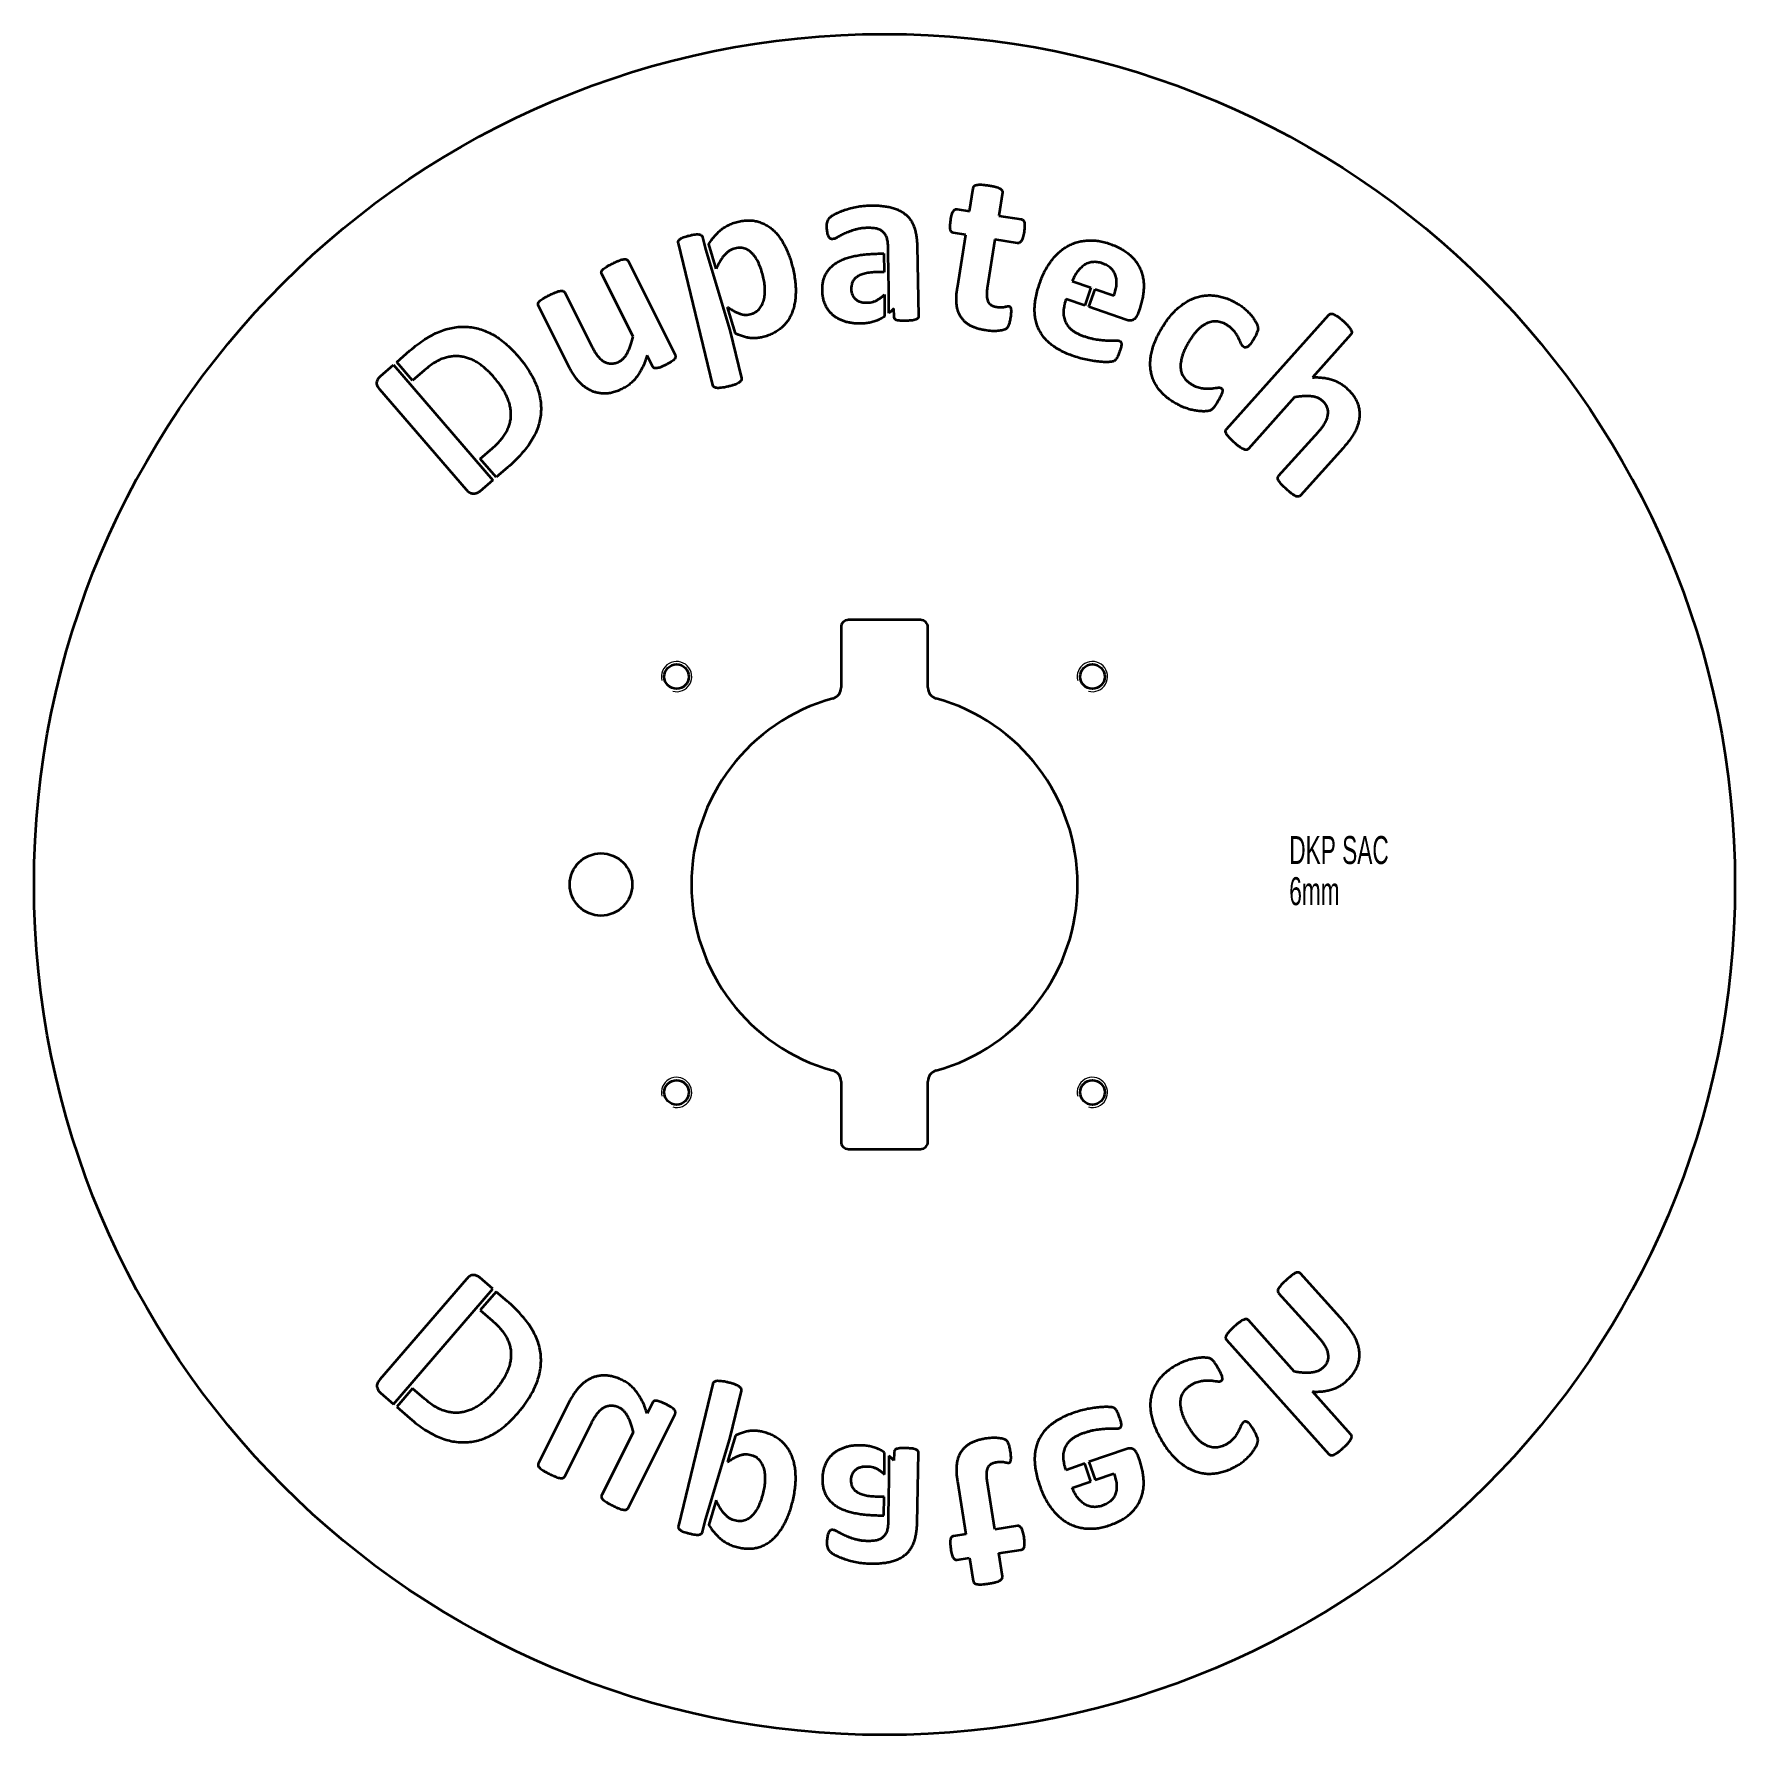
# Model space of a CAD drawing. Header units: millimetres. Extents: x -553 to -103, y -105 to 345.
import ezdxf

# ---------------------------------------------------------------- set-up
doc = ezdxf.new("R2010")
doc.units = ezdxf.units.MM
doc.styles.add('SLDTEXTSTYLE0', font='TXT', dxfattribs={"width": 0.605})

# ---------------------------------------------------------------- blocks, each defined once
blk = doc.blocks.new('SW_NOTE_0')
at = {"color": 0, "linetype": 'Continuous', "lineweight": 0, "char_height": 7.408, "attachment_point": 1, "style": 'SLDTEXTSTYLE0'}
for s, insert in [('DKP SAC', (0, 9.55)), ('6mm', (0, -1.33))]:
    blk.add_mtext(s, dxfattribs=dict(at, insert=insert))

msp = doc.modelspace()

# ---------------------------------------------------------------- linework, layer by layer
at = {"color": 7, "linetype": 'Continuous', "lineweight": 35}
for p, q in [((-305.47, 298.12), (-304.51, 304.23)), ((-296.8, 303.01), (-297.76, 296.9)), ((-308.73, 298.65), (-305.47, 298.12)), ((-297.76, 296.9), (-291.8, 295.96)), ((-373.42, 252.1), (-382.51, 289.68)), ((-376.09, 291.23), (-375.32, 288.07)), ((-375.32, 288.07), (-368.88, 266.61)), ((-372.51, 282.88), (-374.47, 289.42)), ((-326.97, 286.92), (-327, 288.6)), ((-319.35, 288.94), (-319, 270.32)), ((-306.47, 291.85), (-309.76, 292.38)), ((-308.69, 277.81), (-306.47, 291.85)), ((-298.75, 290.63), (-300.79, 277.75)), ((-292.76, 289.68), (-298.75, 290.63)), ((-395.83, 284.93), (-383.38, 260.08)), ((-329.68, 286.88), (-328.17, 286.9)), ((-328.17, 286.9), (-328.08, 282)), ((-326.88, 282.02), (-326.97, 286.92)), ((-394.51, 264.92), (-402.79, 281.45)), ((-328.08, 282), (-329.86, 281.97)), ((-326.79, 277.31), (-326.88, 282.02)), ((-278.3, 279.61), (-273.37, 277.9)), ((-412.54, 276.57), (-405.51, 262.52)), ((-327.99, 276.03), (-327.99, 270.23)), ((-326.79, 271.14), (-326.79, 277.31)), ((-275.02, 273.15), (-279.95, 274.87)), ((-273.37, 277.9), (-275.02, 273.15)), ((-273.88, 272.76), (-272.23, 277.5)), ((-272.23, 277.5), (-267.29, 275.78)), ((-411.91, 257.86), (-419.53, 273.07)), ((-367.38, 265.79), (-369.47, 272.75)), ((-325.45, 270.2), (-325.49, 272.4)), ((-264.04, 269.33), (-273.88, 272.76)), ((-260.46, 272.35), (-260.87, 271.19)), ((-237.51, 240.44), (-210.39, 270.66)), ((-368.88, 266.61), (-365.82, 253.94)), ((-457, 258.2), (-453.52, 261.21)), ((-204.6, 265.47), (-214.77, 254.14)), ((-461.34, 254.45), (-457.91, 257.42)), ((-457.91, 257.42), (-431.59, 226.94)), ((-452.81, 253.35), (-457, 258.2)), ((-389.37, 257.08), (-390.8, 259.95)), ((-449.68, 256.05), (-452.81, 253.35)), ((-438.56, 224.35), (-461.49, 250.91)), ((-219.49, 248.88), (-231.72, 235.25)), ((-223.7, 228.05), (-213.19, 239.75)), ((-434.92, 232.62), (-431.69, 235.41)), ((-206.65, 235.45), (-217.94, 222.88)), ((-430.69, 227.72), (-434.92, 232.62)), ((-427.75, 230.26), (-430.69, 227.72)), ((-431.59, 226.94), (-435.03, 223.97)), ((-318.48, 189.98), (-337.48, 189.98)), ((-339.48, 187.98), (-339.48, 172.1)), ((-316.48, 172.1), (-316.48, 187.98)), ((-339.48, 67.86), (-339.48, 51.98)), ((-316.48, 51.98), (-316.48, 67.86)), ((-337.48, 49.98), (-318.48, 49.98)), ((-438.56, 15.61), (-461.49, -10.96)), ((-431.59, 13.02), (-435.03, 15.98)), ((-206.65, 4.5), (-217.94, 17.08)), ((-457.91, -17.46), (-431.59, 13.02)), ((-430.69, 12.23), (-434.92, 7.33)), ((-427.75, 9.7), (-430.69, 12.23)), ((-223.7, 11.9), (-213.19, 0.2)), ((-434.92, 7.33), (-431.69, 4.55)), ((-219.49, -8.92), (-231.72, 4.71)), ((-237.51, -0.49), (-210.39, -30.71)), ((-452.81, -13.39), (-457, -18.24)), ((-449.68, -16.09), (-452.81, -13.39)), ((-373.42, -12.15), (-382.51, -49.72)), ((-461.34, -14.5), (-457.91, -17.46)), ((-411.91, -17.9), (-419.53, -33.11)), ((-389.37, -17.13), (-390.8, -19.99)), ((-368.88, -26.65), (-365.82, -13.98)), ((-204.6, -25.51), (-214.77, -14.18)), ((-457, -18.24), (-453.52, -21.25)), ((-395.83, -44.98), (-383.38, -20.12)), ((-412.54, -36.61), (-405.51, -22.57)), ((-394.51, -24.97), (-402.79, -41.49)), ((-375.32, -48.11), (-368.88, -26.65)), ((-367.38, -25.83), (-369.47, -32.8)), ((-327.99, -36.08), (-327.99, -30.27)), ((-326.79, -31.18), (-326.79, -37.35)), ((-325.45, -30.25), (-325.49, -32.44)), ((-319.35, -48.98), (-319, -30.37)), ((-264.04, -29.37), (-273.88, -32.8)), ((-260.46, -32.4), (-260.87, -31.23)), ((-275.02, -33.2), (-279.95, -34.92)), ((-273.37, -37.94), (-275.02, -33.2)), ((-273.88, -32.8), (-272.23, -37.54)), ((-272.23, -37.54), (-267.29, -35.83)), ((-326.79, -37.35), (-326.88, -42.07)), ((-308.69, -37.85), (-306.47, -51.9)), ((-298.75, -50.67), (-300.79, -37.8)), ((-278.3, -39.66), (-273.37, -37.94)), ((-372.51, -42.93), (-374.47, -49.46)), ((-328.08, -42.05), (-329.86, -42.01)), ((-328.17, -46.95), (-328.08, -42.05)), ((-326.88, -42.07), (-326.97, -46.97)), ((-376.09, -51.27), (-375.32, -48.11)), ((-329.68, -46.92), (-328.17, -46.95)), ((-326.97, -46.97), (-327, -48.64)), ((-306.47, -51.9), (-309.76, -52.42)), ((-292.76, -49.73), (-298.75, -50.67)), ((-308.73, -58.69), (-305.47, -58.17)), ((-305.47, -58.17), (-304.51, -64.28)), ((-297.76, -56.94), (-291.8, -56.01)), ((-296.8, -63.06), (-297.76, -56.94))]:
    msp.add_line(p, q, dxfattribs=at)
for centre, radius in [((-327.98, 119.98), 225), ((-382.98, 174.98), 3.25), ((-272.98, 174.98), 3.25), ((-402.98, 119.98), 8.25), ((-382.98, 64.98), 3.25), ((-272.98, 64.98), 3.25)]:
    msp.add_circle(centre, radius, dxfattribs=at)
for centre, radius, start, end in [((-337.48, 187.98), 2, 90, 180), ((-318.48, 187.98), 2, 0, 90), ((-342.48, 172.1), 3, 285.5466, 0), ((-313.48, 172.1), 3, 180, 254.4534), ((-327.98, 119.98), 51.1, 105.5466, 254.4534), ((-327.98, 119.98), 51.1, 285.5466, 74.4534), ((-342.48, 67.86), 3, 0, 74.4534), ((-313.48, 67.86), 3, 105.5466, 180), ((-337.48, 51.98), 2, 180, 270), ((-318.48, 51.98), 2, 270, 0)]:
    msp.add_arc(centre, radius, start, end, dxfattribs=at)
at = {"color": 7, "linetype": 'Continuous', "lineweight": 0}
for centre in [(-382.98, 174.98), (-272.98, 174.98), (-382.98, 64.98), (-272.98, 64.98)]:
    msp.add_arc(centre, 4, 255, 195, dxfattribs=at)
at = {"color": 7, "linetype": 'Continuous', "lineweight": 35}
for points, knots in [([(-304.51, 304.23), (-304.48, 304.33), (-304.44, 304.53), (-304.25, 304.79), (-303.96, 304.99), (-303.53, 305.1), (-302.98, 305.16), (-302.27, 305.14), (-301.42, 305.06), (-300.79, 304.97), (-300.45, 304.92)], [0, 0, 0, 0, 0.068643, 0.133388, 0.208365, 0.302302, 0.425982, 0.579553, 0.770668, 1, 1, 1, 1]), ([(-300.45, 304.92), (-300.11, 304.87), (-299.48, 304.76), (-298.63, 304.57), (-297.96, 304.38), (-297.47, 304.14), (-297.11, 303.9), (-296.88, 303.62), (-296.76, 303.32), (-296.79, 303.11), (-296.8, 303.01)], [0, 0, 0, 0, 0.234264, 0.424915, 0.578605, 0.696389, 0.789893, 0.865453, 0.932603, 1, 1, 1, 1]), ([(-343.21, 293.82), (-343.21, 294.1), (-343.21, 294.61), (-343.12, 295.31), (-342.88, 295.88), (-342.58, 296.3), (-342.25, 296.62), (-341.91, 296.86), (-341.49, 297.12), (-340.81, 297.5), (-339.8, 297.96), (-338.45, 298.47), (-336.94, 298.92), (-335.31, 299.28), (-333.57, 299.55), (-332.38, 299.6), (-331.77, 299.63)], [0, 0, 0, 0, 0.061246, 0.108035, 0.148912, 0.191382, 0.215792, 0.245621, 0.280136, 0.320364, 0.412425, 0.514866, 0.626957, 0.746401, 0.871471, 1, 1, 1, 1]), ([(-331.77, 299.63), (-331.25, 299.63), (-330.24, 299.64), (-328.78, 299.53), (-327.45, 299.36), (-326.22, 299.11), (-325.1, 298.77), (-324.08, 298.35), (-323.17, 297.83), (-322.35, 297.22), (-321.63, 296.52), (-321.02, 295.72), (-320.5, 294.83), (-320.11, 293.83), (-319.78, 292.75), (-319.56, 291.57), (-319.39, 290.29), (-319.37, 289.4), (-319.35, 288.94)], [0, 0, 0, 0, 0.0827541, 0.1594007, 0.2301709, 0.2954715, 0.3567039, 0.4144037, 0.4694468, 0.5226795, 0.5746973, 0.6271589, 0.6813616, 0.7373497, 0.796449, 0.859563, 0.927331, 1, 1, 1, 1]), ([(-310.45, 295.7), (-310.41, 295.98), (-310.33, 296.48), (-310.16, 297.16), (-309.99, 297.7), (-309.78, 298.11), (-309.56, 298.4), (-309.3, 298.58), (-309.02, 298.68), (-308.83, 298.66), (-308.73, 298.65)], [0, 0, 0, 0, 0.220774, 0.404339, 0.556437, 0.674362, 0.76816, 0.845366, 0.921835, 1, 1, 1, 1]), ([(-374.47, 289.42), (-374.46, 289.44), (-374.16, 289.89), (-373.56, 290.74), (-372.63, 291.87), (-371.63, 292.86), (-370.56, 293.7), (-369.4, 294.38), (-368.14, 294.94), (-367.25, 295.18), (-366.79, 295.3)], [0.1381766, 0.1381766, 0.1381766, 0.1381766, 0.1450605, 0.2799624, 0.4067067, 0.5273183, 0.6448272, 0.7595128, 0.8769379, 1, 1, 1, 1]), ([(-366.79, 295.3), (-366.31, 295.4), (-365.39, 295.6), (-364.01, 295.7), (-362.71, 295.64), (-361.48, 295.38), (-360.33, 294.98), (-359.24, 294.47), (-358.24, 293.8), (-357.29, 293.01), (-356.42, 292.11), (-355.62, 291.09), (-354.89, 289.97), (-354.24, 288.75), (-353.64, 287.46), (-353.12, 286.08), (-352.64, 284.66), (-352.4, 283.68), (-352.27, 283.18)], [0, 0, 0, 0, 0.068673, 0.132434, 0.193109, 0.250995, 0.307788, 0.363516, 0.41964, 0.476684, 0.535324, 0.595578, 0.657663, 0.72264, 0.789345, 0.857884, 0.927989, 1, 1, 1, 1]), ([(-341.75, 290.71), (-341.86, 290.72), (-342.08, 290.73), (-342.39, 290.9), (-342.64, 291.18), (-342.84, 291.54), (-342.99, 292), (-343.11, 292.54), (-343.19, 293.15), (-343.21, 293.59), (-343.21, 293.82)], [0, 0, 0, 0, 0.086409, 0.17497, 0.27181, 0.379125, 0.503578, 0.651235, 0.818878, 1, 1, 1, 1]), ([(-332.35, 293.68), (-332.67, 293.67), (-333.28, 293.64), (-334.18, 293.56), (-335.02, 293.4), (-336.05, 293.13), (-337.22, 292.74), (-338.48, 292.21), (-339.54, 291.68), (-340.41, 291.21), (-341.11, 290.81), (-341.56, 290.74), (-341.75, 290.71)], [0, 0, 0, 0, 0.095104, 0.185037, 0.271321, 0.353189, 0.504844, 0.642899, 0.762099, 0.86279, 0.941577, 1, 1, 1, 1]), ([(-327, 288.6), (-327.02, 289), (-327.06, 289.77), (-327.27, 290.85), (-327.64, 291.77), (-328.18, 292.53), (-328.94, 293.1), (-329.7, 293.4), (-330.4, 293.55), (-331, 293.65), (-331.66, 293.67), (-332.11, 293.68), (-332.35, 293.68)], [0, 0, 0, 0, 0.14271, 0.26841, 0.380677, 0.485541, 0.590835, 0.706478, 0.770077, 0.840445, 0.916534, 1, 1, 1, 1]), ([(-309.76, 292.38), (-309.85, 292.4), (-310.03, 292.45), (-310.25, 292.65), (-310.43, 292.91), (-310.55, 293.27), (-310.61, 293.72), (-310.61, 294.28), (-310.56, 294.96), (-310.49, 295.44), (-310.45, 295.7)], [0, 0, 0, 0, 0.0761276, 0.1501635, 0.2341385, 0.3314638, 0.4518449, 0.6032482, 0.784836, 1, 1, 1, 1]), ([(-291.06, 292.63), (-291.11, 292.36), (-291.19, 291.88), (-291.35, 291.22), (-291.52, 290.69), (-291.73, 290.28), (-291.95, 289.98), (-292.19, 289.78), (-292.47, 289.66), (-292.67, 289.68), (-292.76, 289.68)], [0, 0, 0, 0, 0.2142, 0.395002, 0.546939, 0.666557, 0.763648, 0.846417, 0.923228, 1, 1, 1, 1]), ([(-291.8, 295.96), (-291.7, 295.94), (-291.51, 295.89), (-291.27, 295.72), (-291.07, 295.48), (-290.96, 295.12), (-290.9, 294.67), (-290.9, 294.1), (-290.95, 293.4), (-291.02, 292.9), (-291.06, 292.63)], [0, 0, 0, 0, 0.079529, 0.153343, 0.231511, 0.324962, 0.443396, 0.594792, 0.778315, 1, 1, 1, 1]), ([(-382.51, 289.68), (-382.52, 289.77), (-382.55, 289.96), (-382.51, 290.26), (-382.32, 290.52), (-382.03, 290.77), (-381.62, 291.01), (-381.07, 291.24), (-380.38, 291.46), (-379.85, 291.6), (-379.57, 291.67)], [0, 0, 0, 0, 0.0756527, 0.1449207, 0.2232716, 0.318274, 0.4385727, 0.5872367, 0.7733229, 1, 1, 1, 1]), ([(-379.57, 291.67), (-379.29, 291.73), (-378.78, 291.85), (-378.07, 291.97), (-377.49, 292.01), (-377.01, 291.99), (-376.63, 291.91), (-376.36, 291.73), (-376.16, 291.51), (-376.11, 291.32), (-376.09, 291.23)], [0, 0, 0, 0, 0.221489, 0.404396, 0.556834, 0.678282, 0.773992, 0.853122, 0.924041, 1, 1, 1, 1]), ([(-367.45, 288.28), (-367.7, 288.21), (-368.2, 288.06), (-368.92, 287.7), (-369.6, 287.21), (-370.26, 286.58), (-370.9, 285.79), (-371.52, 284.84), (-372.06, 283.86), (-372.38, 283.18), (-372.51, 282.88)], [0, 0, 0, 0, 0.0949046, 0.1917805, 0.2928994, 0.4038154, 0.5264596, 0.6647666, 0.820812, 0.9405161, 0.9405161, 0.9405161, 0.9405161]), ([(-360.04, 280.72), (-360.19, 281.28), (-360.48, 282.38), (-361.06, 283.94), (-361.75, 285.36), (-362.46, 286.39), (-363.11, 287.07), (-363.62, 287.52), (-364.17, 287.87), (-364.75, 288.17), (-365.38, 288.36), (-366.04, 288.46), (-366.74, 288.42), (-367.21, 288.33), (-367.45, 288.28)], [0, 0, 0, 0, 0.146728, 0.287267, 0.420736, 0.544192, 0.602865, 0.658947, 0.71442, 0.768848, 0.823277, 0.878858, 0.937043, 1, 1, 1, 1]), ([(-286.9, 279.06), (-286.69, 279.63), (-286.29, 280.73), (-285.55, 282.28), (-284.74, 283.72), (-283.84, 285.02), (-282.86, 286.2), (-281.83, 287.24), (-280.71, 288.12), (-279.54, 288.87), (-278.3, 289.47), (-277.01, 289.94), (-275.66, 290.24), (-274.27, 290.39), (-272.83, 290.41), (-271.35, 290.24), (-269.84, 289.94), (-268.85, 289.62), (-268.34, 289.45)], [0, 0, 0, 0, 0.0748007, 0.1461836, 0.2142298, 0.2800982, 0.3432521, 0.4039919, 0.4629591, 0.5204659, 0.5773241, 0.6340783, 0.6908506, 0.7488621, 0.8084195, 0.8698465, 0.9333376, 1, 1, 1, 1]), ([(-268.34, 289.45), (-267.82, 289.26), (-266.8, 288.88), (-265.4, 288.19), (-264.15, 287.42), (-263.07, 286.56), (-262.14, 285.64), (-261.33, 284.66), (-260.68, 283.62), (-260.16, 282.53), (-259.77, 281.38), (-259.52, 280.19), (-259.37, 278.96), (-259.38, 277.68), (-259.49, 276.38), (-259.7, 275.05), (-260.03, 273.7), (-260.32, 272.81), (-260.46, 272.35)], [0, 0, 0, 0, 0.078186, 0.150856, 0.219026, 0.283105, 0.344042, 0.402232, 0.459449, 0.515449, 0.571579, 0.628175, 0.685559, 0.745154, 0.806252, 0.868773, 0.933143, 1, 1, 1, 1]), ([(-402.79, 281.45), (-402.82, 281.54), (-402.9, 281.72), (-402.9, 282.03), (-402.76, 282.35), (-402.48, 282.69), (-402.06, 283.04), (-401.48, 283.43), (-400.74, 283.86), (-400.18, 284.15), (-399.86, 284.31)], [0, 0, 0, 0, 0.065316, 0.129345, 0.202603, 0.296803, 0.419798, 0.572767, 0.764411, 1, 1, 1, 1]), ([(-399.86, 284.31), (-399.55, 284.46), (-398.97, 284.73), (-398.18, 285.08), (-397.53, 285.3), (-397.01, 285.42), (-396.58, 285.44), (-396.25, 285.36), (-395.99, 285.18), (-395.88, 285.02), (-395.83, 284.93)], [0, 0, 0, 0, 0.238401, 0.429821, 0.582613, 0.701375, 0.794714, 0.867647, 0.933222, 1, 1, 1, 1]), ([(-344.41, 277.16), (-344.41, 277.55), (-344.4, 278.31), (-344.24, 279.41), (-343.97, 280.44), (-343.57, 281.39), (-343.05, 282.26), (-342.41, 283.05), (-341.66, 283.78), (-340.78, 284.41), (-339.79, 284.98), (-338.68, 285.46), (-337.46, 285.87), (-336.13, 286.21), (-334.67, 286.48), (-333.11, 286.68), (-331.43, 286.82), (-330.27, 286.86), (-329.68, 286.88)], [0, 0, 0, 0, 0.0584156, 0.1136797, 0.1665415, 0.2174313, 0.2677342, 0.3184243, 0.3701217, 0.4237299, 0.4803542, 0.5406639, 0.6047787, 0.6735767, 0.7475129, 0.82632, 0.9102758, 1, 1, 1, 1]), ([(-270.34, 284.3), (-270.56, 284.37), (-271.01, 284.52), (-271.68, 284.63), (-272.33, 284.69), (-272.96, 284.63), (-273.56, 284.53), (-274.13, 284.35), (-274.68, 284.11), (-275.37, 283.71), (-276.17, 283.05), (-277.01, 282.06), (-277.74, 280.91), (-278.11, 280.05), (-278.3, 279.61)], [0, 0, 0, 0, 0.069367, 0.135174, 0.197458, 0.257971, 0.316633, 0.374184, 0.431406, 0.488648, 0.605357, 0.730595, 0.861832, 1, 1, 1, 1]), ([(-267.29, 275.78), (-267.12, 276.27), (-266.8, 277.2), (-266.55, 278.6), (-266.55, 279.89), (-266.75, 280.9), (-267.03, 281.63), (-267.31, 282.13), (-267.65, 282.6), (-268.06, 283.03), (-268.54, 283.41), (-269.08, 283.74), (-269.68, 284.05), (-270.11, 284.22), (-270.34, 284.3)], [0, 0, 0, 0, 0.1498376, 0.2849048, 0.4082315, 0.5232453, 0.579428, 0.6342349, 0.6901367, 0.7466129, 0.8046699, 0.8664575, 0.9311333, 1, 1, 1, 1]), ([(-363.48, 270.82), (-363.25, 270.89), (-362.79, 271.02), (-362.16, 271.33), (-361.61, 271.71), (-361.13, 272.18), (-360.74, 272.71), (-360.4, 273.29), (-360.13, 273.91), (-359.84, 274.81), (-359.61, 276.04), (-359.59, 277.58), (-359.71, 279.16), (-359.93, 280.2), (-360.04, 280.72)], [0, 0, 0, 0, 0.0628421, 0.1224395, 0.1790901, 0.2354049, 0.2928077, 0.3493375, 0.4079408, 0.4675382, 0.5926497, 0.7259625, 0.8636029, 1, 1, 1, 1]), ([(-352.27, 283.18), (-352.14, 282.59), (-351.88, 281.44), (-351.63, 279.74), (-351.47, 278.11), (-351.45, 276.54), (-351.54, 275.05), (-351.74, 273.64), (-352.06, 272.31), (-352.5, 271.08), (-353.05, 269.92), (-353.74, 268.88), (-354.53, 267.92), (-355.45, 267.06), (-356.48, 266.3), (-357.63, 265.66), (-358.88, 265.15), (-359.77, 264.9), (-360.23, 264.78)], [0, 0, 0, 0, 0.079694, 0.155645, 0.227787, 0.297204, 0.363089, 0.425432, 0.485587, 0.543365, 0.599282, 0.654112, 0.708892, 0.764028, 0.820374, 0.877622, 0.937325, 1, 1, 1, 1]), ([(-329.86, 281.97), (-330.16, 281.96), (-330.75, 281.94), (-331.59, 281.88), (-332.36, 281.78), (-333.06, 281.64), (-333.7, 281.48), (-334.27, 281.28), (-334.78, 281.04), (-335.36, 280.68), (-335.97, 280.17), (-336.48, 279.39), (-336.75, 278.5), (-336.78, 277.87), (-336.79, 277.55)], [0, 0, 0, 0, 0.097906, 0.188093, 0.271806, 0.348354, 0.418818, 0.483826, 0.54394, 0.600714, 0.702966, 0.798618, 0.89488, 1, 1, 1, 1]), ([(-277.95, 259.76), (-278.52, 259.97), (-279.6, 260.36), (-281.13, 261.09), (-282.52, 261.86), (-283.76, 262.72), (-284.85, 263.66), (-285.8, 264.68), (-286.58, 265.77), (-287.24, 266.94), (-287.72, 268.19), (-288.07, 269.52), (-288.25, 270.92), (-288.28, 272.4), (-288.16, 273.96), (-287.89, 275.6), (-287.47, 277.32), (-287.09, 278.47), (-286.9, 279.06)], [0, 0, 0, 0, 0.073278, 0.141862, 0.206978, 0.268273, 0.326886, 0.383259, 0.437909, 0.492074, 0.546575, 0.602082, 0.659694, 0.719839, 0.783535, 0.851307, 0.92322, 1, 1, 1, 1]), ([(-419.53, 273.07), (-419.57, 273.16), (-419.64, 273.34), (-419.64, 273.65), (-419.51, 273.97), (-419.23, 274.3), (-418.79, 274.65), (-418.21, 275.04), (-417.47, 275.48), (-416.91, 275.77), (-416.6, 275.93)], [0, 0, 0, 0, 0.065248, 0.129212, 0.202395, 0.294877, 0.419312, 0.574995, 0.769266, 1, 1, 1, 1]), ([(-416.6, 275.93), (-416.29, 276.08), (-415.72, 276.36), (-414.93, 276.68), (-414.28, 276.92), (-413.74, 277.03), (-413.31, 277.07), (-412.96, 276.99), (-412.69, 276.82), (-412.59, 276.65), (-412.54, 276.57)], [0, 0, 0, 0, 0.235332, 0.42499, 0.577667, 0.697848, 0.794906, 0.869467, 0.93356, 1, 1, 1, 1]), ([(-334.16, 268.36), (-334.52, 268.35), (-335.23, 268.35), (-336.27, 268.45), (-337.27, 268.6), (-338.22, 268.83), (-339.12, 269.13), (-339.96, 269.52), (-340.74, 269.96), (-341.46, 270.48), (-342.11, 271.08), (-342.69, 271.74), (-343.18, 272.47), (-343.62, 273.26), (-343.96, 274.14), (-344.21, 275.08), (-344.37, 276.1), (-344.4, 276.8), (-344.41, 277.16)], [0, 0, 0, 0, 0.070917, 0.138493, 0.20479, 0.268487, 0.330631, 0.390863, 0.449005, 0.507062, 0.564062, 0.621558, 0.679066, 0.737963, 0.798673, 0.862664, 0.928961, 1, 1, 1, 1]), ([(-336.79, 277.55), (-336.78, 277.27), (-336.75, 276.74), (-336.5, 276.01), (-336.16, 275.35), (-335.64, 274.81), (-335.02, 274.38), (-334.29, 274.09), (-333.46, 273.93), (-332.87, 273.91), (-332.56, 273.91)], [0, 0, 0, 0, 0.13024, 0.250881, 0.365568, 0.480946, 0.599273, 0.722021, 0.854224, 1, 1, 1, 1]), ([(-332.56, 273.91), (-332.29, 273.92), (-331.76, 273.95), (-330.98, 274.13), (-330.24, 274.41), (-329.54, 274.8), (-328.84, 275.28), (-328.33, 275.71), (-328.05, 275.97), (-327.99, 276.03)], [0, 0, 0, 0, 0.117224, 0.2302903, 0.3437458, 0.4584148, 0.5796031, 0.7096692, 0.7468004, 0.7468004, 0.7468004, 0.7468004]), ([(-301.31, 266.59), (-301.68, 266.65), (-302.4, 266.77), (-303.42, 267.06), (-304.36, 267.38), (-305.2, 267.78), (-305.96, 268.24), (-306.63, 268.77), (-307.22, 269.37), (-307.73, 270.03), (-308.15, 270.77), (-308.48, 271.57), (-308.73, 272.44), (-308.88, 273.38), (-308.95, 274.39), (-308.95, 275.46), (-308.87, 276.62), (-308.75, 277.4), (-308.69, 277.81)], [0, 0, 0, 0, 0.0730175, 0.1406112, 0.2047362, 0.2644039, 0.3213408, 0.3766146, 0.4298544, 0.4835674, 0.5374666, 0.5932845, 0.6512644, 0.711983, 0.7767759, 0.8461377, 0.920434, 1, 1, 1, 1]), ([(-300.79, 277.75), (-300.84, 277.4), (-300.93, 276.74), (-300.96, 275.81), (-300.86, 274.99), (-300.67, 274.28), (-300.31, 273.69), (-299.77, 273.25), (-299.09, 272.92), (-298.57, 272.82), (-298.29, 272.76)], [0, 0, 0, 0, 0.165436, 0.309841, 0.436614, 0.546971, 0.649704, 0.753121, 0.86756, 1, 1, 1, 1]), ([(-279.95, 274.87), (-280.04, 274.6), (-280.23, 274.06), (-280.41, 273.26), (-280.56, 272.47), (-280.63, 271.71), (-280.64, 270.97), (-280.55, 270.27), (-280.41, 269.59), (-280.17, 268.94), (-279.87, 268.32), (-279.47, 267.75), (-279, 267.21), (-278.44, 266.7), (-277.8, 266.22), (-277.06, 265.81), (-276.24, 265.41), (-275.65, 265.19), (-275.34, 265.08)], [0, 0, 0, 0, 0.0699427, 0.1361439, 0.199989, 0.2616678, 0.320843, 0.3774522, 0.4334541, 0.4884354, 0.5430173, 0.5988284, 0.6565147, 0.716721, 0.780188, 0.8484481, 0.9215615, 1, 1, 1, 1]), ([(-254.78, 266.87), (-254.43, 267.43), (-253.76, 268.54), (-252.64, 270.05), (-251.5, 271.38), (-250.3, 272.52), (-249.08, 273.49), (-247.83, 274.29), (-246.56, 274.93), (-245.27, 275.4), (-243.95, 275.71), (-242.63, 275.87), (-241.3, 275.87), (-239.96, 275.72), (-238.63, 275.42), (-237.29, 275), (-235.97, 274.42), (-235.11, 273.95), (-234.68, 273.71)], [0, 0, 0, 0, 0.082977, 0.160725, 0.233468, 0.301463, 0.366106, 0.427168, 0.486026, 0.542867, 0.598568, 0.653504, 0.708437, 0.764087, 0.820733, 0.878764, 0.938223, 1, 1, 1, 1]), ([(-369.47, 272.75), (-369.18, 272.55), (-368.58, 272.15), (-367.69, 271.62), (-366.81, 271.18), (-365.95, 270.86), (-365.1, 270.7), (-364.28, 270.67), (-363.75, 270.77), (-363.48, 270.82)], [0.1741733, 0.1741733, 0.1741733, 0.1741733, 0.3111599, 0.4468871, 0.5718364, 0.6871925, 0.7942608, 0.8983259, 1, 1, 1, 1]), ([(-327.99, 270.23), (-328.08, 270.17), (-328.51, 269.89), (-329.32, 269.45), (-330.44, 268.97), (-331.62, 268.64), (-332.87, 268.41), (-333.73, 268.37), (-334.16, 268.36)], [0.3364954, 0.3364954, 0.3364954, 0.3364954, 0.3703286, 0.492635, 0.6151121, 0.7393908, 0.8672851, 1, 1, 1, 1]), ([(-325.49, 272.4), (-325.78, 272.1), (-326.19, 271.66), (-326.64, 271.26), (-326.79, 271.14)], [0, 0, 0, 0, 0.1253209, 0.1839229, 0.1839229, 0.1839229, 0.1839229]), ([(-322.23, 269.11), (-322.45, 269.11), (-322.85, 269.1), (-323.41, 269.11), (-323.86, 269.14), (-324.33, 269.17), (-324.76, 269.28), (-325.18, 269.47), (-325.41, 269.81), (-325.44, 270.07), (-325.45, 270.2)], [0, 0, 0, 0, 0.173018, 0.319236, 0.441286, 0.539237, 0.687572, 0.798806, 0.893427, 1, 1, 1, 1]), ([(-319, 270.32), (-319, 270.19), (-319.02, 269.92), (-319.29, 269.58), (-319.73, 269.38), (-320.19, 269.26), (-320.66, 269.19), (-321.11, 269.17), (-321.64, 269.12), (-322.03, 269.11), (-322.23, 269.11)], [0, 0, 0, 0, 0.105292, 0.205351, 0.323208, 0.480915, 0.57867, 0.697489, 0.837999, 1, 1, 1, 1]), ([(-294.65, 270.01), (-294.68, 269.79), (-294.74, 269.4), (-294.88, 268.84), (-295, 268.37), (-295.17, 267.88), (-295.39, 267.42), (-295.73, 267), (-296.17, 266.77), (-296.68, 266.6), (-297.3, 266.5), (-298, 266.41), (-298.77, 266.39), (-299.59, 266.39), (-300.45, 266.47), (-301.02, 266.55), (-301.31, 266.59)], [0, 0, 0, 0, 0.07228, 0.135866, 0.191443, 0.237471, 0.310396, 0.363794, 0.413718, 0.474748, 0.545185, 0.624168, 0.710916, 0.804837, 0.9022, 1, 1, 1, 1]), ([(-298.29, 272.76), (-298.09, 272.74), (-297.72, 272.69), (-297.18, 272.68), (-296.69, 272.72), (-296.26, 272.78), (-295.89, 272.87), (-295.57, 272.93), (-295.31, 273), (-295.15, 272.98), (-295.07, 272.97)], [0, 0, 0, 0, 0.182275, 0.346507, 0.496985, 0.631518, 0.750359, 0.848638, 0.929164, 1, 1, 1, 1]), ([(-295.07, 272.97), (-295.01, 272.96), (-294.89, 272.93), (-294.71, 272.81), (-294.57, 272.61), (-294.53, 272.3), (-294.49, 271.9), (-294.5, 271.39), (-294.53, 270.74), (-294.6, 270.27), (-294.65, 270.01)], [0, 0, 0, 0, 0.056466, 0.117773, 0.186958, 0.279788, 0.399352, 0.558052, 0.753921, 1, 1, 1, 1]), ([(-260.87, 271.19), (-260.95, 270.98), (-261.1, 270.59), (-261.4, 270.07), (-261.75, 269.66), (-262.16, 269.38), (-262.59, 269.21), (-263.06, 269.15), (-263.55, 269.17), (-263.87, 269.28), (-264.04, 269.33)], [0, 0, 0, 0, 0.159399, 0.300194, 0.426159, 0.54125, 0.649681, 0.758333, 0.87486, 1, 1, 1, 1]), ([(-234.68, 273.71), (-234.33, 273.5), (-233.64, 273.07), (-232.69, 272.33), (-231.83, 271.53), (-231.08, 270.7), (-230.41, 269.88), (-229.91, 269.06), (-229.52, 268.37), (-229.3, 267.79), (-229.19, 267.35), (-229.15, 267), (-229.19, 266.68), (-229.29, 266.34), (-229.44, 265.94), (-229.65, 265.49), (-229.92, 264.94), (-230.14, 264.57), (-230.26, 264.37)], [0, 0, 0, 0, 0.10355, 0.2060697, 0.3056809, 0.4014693, 0.4906219, 0.5734731, 0.6430557, 0.6937565, 0.7297841, 0.7571039, 0.7820998, 0.8119077, 0.8468616, 0.8896642, 0.9400958, 1, 1, 1, 1]), ([(-210.39, 270.66), (-210.32, 270.73), (-210.17, 270.86), (-209.87, 270.97), (-209.51, 270.98), (-209.1, 270.83), (-208.6, 270.59), (-208.03, 270.21), (-207.34, 269.69), (-206.87, 269.28), (-206.61, 269.06)], [0, 0, 0, 0, 0.066041, 0.131953, 0.208303, 0.302944, 0.426573, 0.578771, 0.767309, 1, 1, 1, 1]), ([(-453.52, 261.21), (-452.86, 261.76), (-451.58, 262.83), (-449.62, 264.21), (-447.71, 265.35), (-445.84, 266.23), (-444, 266.88), (-442.17, 267.32), (-440.36, 267.55), (-438.56, 267.56), (-436.78, 267.35), (-435.02, 266.95), (-433.28, 266.31), (-431.57, 265.47), (-429.88, 264.42), (-428.23, 263.14), (-426.62, 261.64), (-425.61, 260.52), (-425.09, 259.95)], [0, 0, 0, 0, 0.079718, 0.153308, 0.22118, 0.284235, 0.343823, 0.401033, 0.456811, 0.511612, 0.566482, 0.621573, 0.678045, 0.736536, 0.797439, 0.861284, 0.928646, 1, 1, 1, 1]), ([(-360.23, 264.78), (-360.61, 264.7), (-361.34, 264.55), (-362.43, 264.46), (-363.49, 264.52), (-364.53, 264.69), (-365.58, 265.01), (-366.53, 265.38), (-367.13, 265.66), (-367.38, 265.79)], [0, 0, 0, 0, 0.1274168, 0.2459737, 0.360301, 0.4750738, 0.5940089, 0.7197159, 0.812278, 0.812278, 0.812278, 0.812278]), ([(-250.99, 247.27), (-251.43, 247.54), (-252.29, 248.07), (-253.45, 248.97), (-254.49, 249.92), (-255.38, 250.95), (-256.13, 252.02), (-256.72, 253.16), (-257.19, 254.34), (-257.49, 255.58), (-257.66, 256.86), (-257.67, 258.19), (-257.55, 259.55), (-257.28, 260.95), (-256.87, 262.39), (-256.31, 263.86), (-255.63, 265.37), (-255.07, 266.36), (-254.78, 266.87)], [0, 0, 0, 0, 0.068234, 0.132567, 0.194402, 0.253775, 0.311347, 0.367084, 0.42268, 0.478513, 0.535219, 0.593078, 0.652783, 0.715387, 0.780963, 0.850097, 0.923056, 1, 1, 1, 1]), ([(-237.57, 268.1), (-237.79, 268.22), (-238.21, 268.45), (-238.87, 268.69), (-239.52, 268.87), (-240.18, 268.96), (-240.83, 268.94), (-241.48, 268.87), (-242.13, 268.68), (-242.77, 268.43), (-243.41, 268.08), (-244.04, 267.65), (-244.67, 267.14), (-245.27, 266.53), (-245.88, 265.86), (-246.46, 265.08), (-247.05, 264.24), (-247.42, 263.63), (-247.6, 263.32)], [0, 0, 0, 0, 0.058608, 0.114213, 0.168015, 0.219679, 0.271658, 0.323321, 0.376417, 0.431606, 0.488919, 0.550033, 0.613488, 0.681298, 0.753883, 0.830606, 0.913247, 1, 1, 1, 1]), ([(-232.85, 262.12), (-233, 262.24), (-233.32, 262.49), (-233.63, 263.09), (-233.93, 263.81), (-234.33, 264.62), (-234.83, 265.51), (-235.38, 266.25), (-235.9, 266.86), (-236.39, 267.29), (-236.95, 267.71), (-237.36, 267.97), (-237.57, 268.1)], [0, 0, 0, 0, 0.071304, 0.155797, 0.257046, 0.373041, 0.50407, 0.650699, 0.729577, 0.81426, 0.903083, 1, 1, 1, 1]), ([(-206.61, 269.06), (-206.35, 268.82), (-205.89, 268.39), (-205.3, 267.77), (-204.86, 267.24), (-204.57, 266.78), (-204.4, 266.38), (-204.35, 266.02), (-204.43, 265.71), (-204.54, 265.55), (-204.6, 265.47)], [0, 0, 0, 0, 0.234689, 0.424188, 0.575112, 0.696332, 0.791606, 0.868289, 0.934257, 1, 1, 1, 1]), ([(-405.51, 262.52), (-405.35, 262.22), (-405.06, 261.65), (-404.61, 260.87), (-404.18, 260.22), (-403.68, 259.53), (-403.01, 258.86), (-402.15, 258.25), (-401.21, 257.88), (-400.22, 257.75), (-399.17, 257.88), (-398.51, 258.17), (-398.17, 258.31)], [0, 0, 0, 0, 0.106864, 0.200622, 0.280667, 0.348899, 0.465802, 0.573686, 0.675369, 0.777545, 0.88446, 1, 1, 1, 1]), ([(-398.17, 258.31), (-397.95, 258.44), (-397.51, 258.69), (-396.93, 259.23), (-396.41, 259.88), (-395.95, 260.66), (-395.54, 261.56), (-395.15, 262.57), (-394.81, 263.71), (-394.61, 264.51), (-394.51, 264.92)], [0, 0, 0, 0, 0.096935, 0.197182, 0.302957, 0.417291, 0.543462, 0.682396, 0.834298, 1, 1, 1, 1]), ([(-265.79, 261.03), (-265.86, 260.83), (-266, 260.47), (-266.18, 259.97), (-266.37, 259.56), (-266.54, 259.21), (-266.72, 258.93), (-266.91, 258.71), (-267.13, 258.54), (-267.34, 258.41), (-267.57, 258.32), (-267.84, 258.27), (-268.19, 258.24), (-268.82, 258.18), (-269.78, 258.19), (-271.09, 258.26), (-272.61, 258.46), (-274.29, 258.73), (-276.1, 259.15), (-277.32, 259.55), (-277.95, 259.76)], [0, 0, 0, 0, 0.045107, 0.0833426, 0.1152381, 0.1426864, 0.1661206, 0.1862347, 0.2055084, 0.2262199, 0.2395823, 0.2584796, 0.2843515, 0.3161376, 0.394671, 0.4898463, 0.5995304, 0.7233181, 0.8568198, 1, 1, 1, 1]), ([(-275.34, 265.08), (-275.03, 264.98), (-274.42, 264.78), (-273.53, 264.52), (-272.67, 264.33), (-271.63, 264.14), (-270.45, 263.99), (-269.17, 263.91), (-268.08, 263.89), (-267.18, 263.91), (-266.46, 263.94), (-266.05, 263.84), (-265.88, 263.8)], [0, 0, 0, 0, 0.103428, 0.199974, 0.291146, 0.375737, 0.529931, 0.663132, 0.776944, 0.869722, 0.943362, 1, 1, 1, 1]), ([(-265.88, 263.8), (-265.8, 263.76), (-265.64, 263.71), (-265.46, 263.55), (-265.35, 263.33), (-265.29, 263.04), (-265.31, 262.68), (-265.41, 262.23), (-265.57, 261.66), (-265.71, 261.26), (-265.79, 261.03)], [0, 0, 0, 0, 0.0850852, 0.1566436, 0.2311042, 0.3190969, 0.4320455, 0.5835528, 0.7688487, 1, 1, 1, 1]), ([(-247.6, 263.32), (-247.78, 263), (-248.13, 262.4), (-248.57, 261.48), (-248.95, 260.59), (-249.24, 259.74), (-249.46, 258.92), (-249.6, 258.13), (-249.66, 257.38), (-249.66, 256.66), (-249.56, 255.99), (-249.4, 255.34), (-249.15, 254.73), (-248.82, 254.16), (-248.39, 253.63), (-247.91, 253.14), (-247.34, 252.68), (-246.92, 252.42), (-246.7, 252.28)], [0, 0, 0, 0, 0.086101, 0.166572, 0.243596, 0.315531, 0.382765, 0.445895, 0.506088, 0.562411, 0.616302, 0.668458, 0.720614, 0.773051, 0.826168, 0.881509, 0.938736, 1, 1, 1, 1]), ([(-230.26, 264.37), (-230.4, 264.13), (-230.67, 263.69), (-231.06, 263.11), (-231.43, 262.67), (-231.77, 262.35), (-232.08, 262.15), (-232.36, 262.05), (-232.63, 262.01), (-232.78, 262.09), (-232.85, 262.12)], [0, 0, 0, 0, 0.22591, 0.413768, 0.570938, 0.692529, 0.789917, 0.866292, 0.936182, 1, 1, 1, 1]), ([(-431.31, 254.2), (-431.62, 254.55), (-432.23, 255.25), (-433.23, 256.18), (-434.23, 257.04), (-435.28, 257.79), (-436.34, 258.46), (-437.44, 258.97), (-438.55, 259.37), (-439.7, 259.63), (-440.86, 259.76), (-442.04, 259.74), (-443.24, 259.58), (-444.45, 259.28), (-445.71, 258.79), (-447, 258.07), (-448.34, 257.16), (-449.22, 256.43), (-449.68, 256.05)], [0, 0, 0, 0, 0.066455, 0.130706, 0.193313, 0.253995, 0.313107, 0.37027, 0.426082, 0.481334, 0.536435, 0.59164, 0.648193, 0.706909, 0.769381, 0.838618, 0.915288, 1, 1, 1, 1]), ([(-425.09, 259.95), (-424.52, 259.26), (-423.42, 257.94), (-422.01, 255.89), (-420.85, 253.87), (-419.97, 251.87), (-419.33, 249.92), (-418.96, 247.99), (-418.8, 246.1), (-418.89, 244.24), (-419.22, 242.41), (-419.75, 240.62), (-420.54, 238.86), (-421.51, 237.12), (-422.74, 235.41), (-424.18, 233.68), (-425.86, 231.94), (-427.1, 230.83), (-427.75, 230.26)], [0, 0, 0, 0, 0.07779, 0.150443, 0.217911, 0.28117, 0.340855, 0.397689, 0.452546, 0.506497, 0.560137, 0.614419, 0.670003, 0.727862, 0.788851, 0.854136, 0.924477, 1, 1, 1, 1]), ([(-397.18, 251.18), (-397.6, 250.99), (-398.4, 250.61), (-399.61, 250.19), (-400.77, 249.94), (-401.89, 249.83), (-402.95, 249.88), (-403.97, 250.05), (-404.95, 250.32), (-405.88, 250.72), (-406.75, 251.24), (-407.59, 251.83), (-408.36, 252.54), (-409.1, 253.34), (-409.82, 254.27), (-410.51, 255.34), (-411.24, 256.53), (-411.68, 257.4), (-411.91, 257.86)], [0, 0, 0, 0, 0.074346, 0.143013, 0.206895, 0.266635, 0.323699, 0.378957, 0.43357, 0.487534, 0.541953, 0.59699, 0.653147, 0.711376, 0.773552, 0.842575, 0.917733, 1, 1, 1, 1]), ([(-390.8, 259.95), (-390.96, 259.43), (-391.28, 258.41), (-391.89, 256.98), (-392.55, 255.68), (-393.3, 254.51), (-394.13, 253.48), (-395.05, 252.58), (-396.07, 251.8), (-396.81, 251.39), (-397.18, 251.18)], [0, 0, 0, 0, 0.147377, 0.285773, 0.416509, 0.539847, 0.657512, 0.7728, 0.885609, 1, 1, 1, 1]), ([(-385.8, 257.48), (-386.08, 257.34), (-386.58, 257.1), (-387.27, 256.8), (-387.84, 256.64), (-388.3, 256.53), (-388.68, 256.55), (-389, 256.64), (-389.22, 256.84), (-389.32, 257), (-389.37, 257.08)], [0, 0, 0, 0, 0.23408, 0.422822, 0.56851, 0.686666, 0.779811, 0.855567, 0.926454, 1, 1, 1, 1]), ([(-383.38, 260.08), (-383.35, 259.99), (-383.28, 259.81), (-383.27, 259.51), (-383.37, 259.2), (-383.6, 258.9), (-383.95, 258.58), (-384.43, 258.23), (-385.07, 257.86), (-385.54, 257.61), (-385.8, 257.48)], [0, 0, 0, 0, 0.07441, 0.147392, 0.224038, 0.318687, 0.438531, 0.590079, 0.773692, 1, 1, 1, 1]), ([(-461.49, 250.91), (-461.62, 251.08), (-461.87, 251.39), (-462.14, 251.9), (-462.27, 252.39), (-462.27, 252.87), (-462.15, 253.31), (-461.97, 253.74), (-461.7, 254.12), (-461.46, 254.34), (-461.34, 254.45)], [0, 0, 0, 0, 0.159778, 0.298619, 0.420964, 0.537373, 0.650307, 0.762708, 0.877336, 1, 1, 1, 1]), ([(-431.69, 235.41), (-431.29, 235.77), (-430.52, 236.46), (-429.49, 237.55), (-428.65, 238.65), (-427.97, 239.74), (-427.45, 240.85), (-427.07, 241.97), (-426.85, 243.11), (-426.77, 244.28), (-426.84, 245.46), (-427.04, 246.66), (-427.39, 247.88), (-427.9, 249.11), (-428.53, 250.37), (-429.33, 251.64), (-430.25, 252.94), (-430.95, 253.77), (-431.31, 254.2)], [0, 0, 0, 0, 0.074663, 0.143892, 0.207623, 0.266651, 0.322601, 0.376817, 0.430547, 0.483862, 0.538397, 0.594488, 0.652923, 0.714384, 0.779261, 0.848211, 0.921997, 1, 1, 1, 1]), ([(-369.3, 251.72), (-369.64, 251.65), (-370.26, 251.51), (-371.11, 251.37), (-371.8, 251.32), (-372.35, 251.32), (-372.78, 251.43), (-373.11, 251.58), (-373.32, 251.82), (-373.39, 252.01), (-373.42, 252.1)], [0, 0, 0, 0, 0.234791, 0.423519, 0.575552, 0.696561, 0.791518, 0.86761, 0.93298, 1, 1, 1, 1]), ([(-365.82, 253.94), (-365.8, 253.84), (-365.77, 253.64), (-365.85, 253.33), (-366.07, 253.04), (-366.41, 252.77), (-366.9, 252.5), (-367.53, 252.23), (-368.35, 251.96), (-368.96, 251.81), (-369.3, 251.72)], [0, 0, 0, 0, 0.065864, 0.133459, 0.208502, 0.304534, 0.424762, 0.578948, 0.766878, 1, 1, 1, 1]), ([(-246.7, 252.28), (-246.47, 252.15), (-246.04, 251.91), (-245.37, 251.62), (-244.71, 251.42), (-243.89, 251.25), (-242.91, 251.18), (-241.82, 251.19), (-240.86, 251.28), (-240.05, 251.38), (-239.4, 251.48), (-239.04, 251.35), (-238.89, 251.3)], [0, 0, 0, 0, 0.0972, 0.186842, 0.271841, 0.351233, 0.500423, 0.636509, 0.75816, 0.860709, 0.942028, 1, 1, 1, 1]), ([(-214.77, 254.14), (-214.32, 254.15), (-213.43, 254.18), (-212.13, 254.08), (-210.91, 253.9), (-209.76, 253.62), (-208.69, 253.23), (-207.67, 252.74), (-206.72, 252.14), (-206.15, 251.67), (-205.87, 251.43)], [0, 0, 0, 0, 0.143314, 0.279261, 0.407661, 0.530588, 0.649238, 0.76667, 0.882994, 1, 1, 1, 1]), ([(-239.78, 247.82), (-239.91, 247.61), (-240.14, 247.22), (-240.48, 246.7), (-240.78, 246.28), (-241.06, 245.96), (-241.3, 245.71), (-241.53, 245.49), (-241.86, 245.37), (-242.19, 245.26), (-242.55, 245.19), (-242.9, 245.18), (-243.32, 245.14), (-243.97, 245.15), (-244.88, 245.21), (-246.03, 245.38), (-247.25, 245.67), (-248.5, 246.07), (-249.76, 246.6), (-250.58, 247.05), (-250.99, 247.27)], [0, 0, 0, 0, 0.0579752, 0.1061477, 0.1451957, 0.1782807, 0.2051831, 0.2276052, 0.2520181, 0.2865281, 0.3091902, 0.3365483, 0.3689171, 0.406956, 0.4904087, 0.5818632, 0.6791791, 0.7824528, 0.8898898, 1, 1, 1, 1]), ([(-238.89, 251.3), (-238.82, 251.26), (-238.67, 251.17), (-238.55, 250.93), (-238.51, 250.63), (-238.61, 250.26), (-238.77, 249.8), (-239.01, 249.24), (-239.35, 248.56), (-239.63, 248.09), (-239.78, 247.82)], [0, 0, 0, 0, 0.065599, 0.127935, 0.199344, 0.29559, 0.420194, 0.57448, 0.764411, 1, 1, 1, 1]), ([(-212.09, 247.92), (-212.28, 248.07), (-212.68, 248.39), (-213.39, 248.74), (-214.18, 248.99), (-215.07, 249.13), (-216.04, 249.19), (-217.11, 249.16), (-218.27, 249.08), (-219.07, 248.95), (-219.49, 248.88)], [0, 0, 0, 0, 0.0971296, 0.1974535, 0.3050102, 0.419964, 0.5467223, 0.683965, 0.8359748, 1, 1, 1, 1]), ([(-213.19, 239.75), (-212.99, 239.99), (-212.59, 240.44), (-212.07, 241.1), (-211.65, 241.71), (-211.23, 242.42), (-210.86, 243.28), (-210.62, 244.29), (-210.58, 245.28), (-210.79, 246.08), (-211.07, 246.67), (-211.34, 247.11), (-211.68, 247.54), (-211.95, 247.79), (-212.09, 247.92)], [0, 0, 0, 0, 0.101116, 0.191421, 0.269975, 0.338282, 0.45811, 0.567123, 0.670397, 0.773909, 0.827139, 0.881447, 0.9395, 1, 1, 1, 1]), ([(-205.87, 251.43), (-205.54, 251.12), (-204.91, 250.52), (-204.09, 249.56), (-203.44, 248.59), (-202.95, 247.6), (-202.6, 246.6), (-202.37, 245.6), (-202.28, 244.6), (-202.32, 243.6), (-202.47, 242.61), (-202.72, 241.61), (-203.09, 240.63), (-203.57, 239.64), (-204.16, 238.64), (-204.87, 237.6), (-205.7, 236.53), (-206.33, 235.82), (-206.65, 235.45)], [0, 0, 0, 0, 0.073855, 0.142261, 0.205626, 0.265583, 0.323071, 0.378133, 0.433095, 0.487361, 0.542182, 0.597593, 0.654952, 0.714017, 0.776798, 0.845459, 0.919885, 1, 1, 1, 1]), ([(-235.44, 236.93), (-235.69, 237.17), (-236.15, 237.59), (-236.76, 238.19), (-237.2, 238.72), (-237.51, 239.17), (-237.68, 239.56), (-237.76, 239.9), (-237.68, 240.21), (-237.57, 240.36), (-237.51, 240.44)], [0, 0, 0, 0, 0.235497, 0.42524, 0.578911, 0.700643, 0.795691, 0.869555, 0.933633, 1, 1, 1, 1]), ([(-231.72, 235.25), (-231.79, 235.18), (-231.93, 235.05), (-232.23, 234.96), (-232.58, 234.97), (-232.99, 235.12), (-233.47, 235.38), (-234.04, 235.75), (-234.71, 236.28), (-235.17, 236.7), (-235.44, 236.93)], [0, 0, 0, 0, 0.064962, 0.130718, 0.203526, 0.299538, 0.421373, 0.573054, 0.762723, 1, 1, 1, 1]), ([(-221.62, 224.53), (-221.88, 224.77), (-222.35, 225.2), (-222.97, 225.81), (-223.4, 226.35), (-223.71, 226.79), (-223.88, 227.18), (-223.94, 227.52), (-223.87, 227.82), (-223.76, 227.97), (-223.7, 228.05)], [0, 0, 0, 0, 0.237793, 0.429957, 0.584819, 0.704491, 0.796565, 0.869908, 0.933813, 1, 1, 1, 1]), ([(-435.03, 223.97), (-435.16, 223.87), (-435.41, 223.68), (-435.83, 223.46), (-436.27, 223.35), (-436.73, 223.29), (-437.2, 223.36), (-437.68, 223.56), (-438.14, 223.9), (-438.41, 224.2), (-438.56, 224.35)], [0, 0, 0, 0, 0.120983, 0.236323, 0.349819, 0.462232, 0.577459, 0.70123, 0.841846, 1, 1, 1, 1]), ([(-217.94, 222.88), (-218.01, 222.81), (-218.14, 222.68), (-218.44, 222.58), (-218.79, 222.6), (-219.19, 222.73), (-219.67, 222.99), (-220.23, 223.37), (-220.9, 223.89), (-221.37, 224.31), (-221.62, 224.53)], [0, 0, 0, 0, 0.065512, 0.131824, 0.205248, 0.299448, 0.41949, 0.575359, 0.766632, 1, 1, 1, 1]), ([(-435.03, 15.98), (-435.16, 16.08), (-435.41, 16.27), (-435.83, 16.5), (-436.27, 16.61), (-436.73, 16.67), (-437.2, 16.6), (-437.68, 16.39), (-438.14, 16.05), (-438.41, 15.76), (-438.56, 15.61)], [0, 0, 0, 0, 0.120983, 0.236323, 0.349819, 0.462232, 0.577459, 0.70123, 0.841846, 1, 1, 1, 1]), ([(-221.62, 15.42), (-221.88, 15.19), (-222.35, 14.76), (-222.97, 14.15), (-223.4, 13.61), (-223.71, 13.17), (-223.88, 12.78), (-223.94, 12.44), (-223.87, 12.14), (-223.76, 11.98), (-223.7, 11.9)], [0, 0, 0, 0, 0.237793, 0.429957, 0.584819, 0.704491, 0.796565, 0.869908, 0.933813, 1, 1, 1, 1]), ([(-217.94, 17.08), (-218.01, 17.15), (-218.14, 17.28), (-218.44, 17.37), (-218.79, 17.35), (-219.19, 17.22), (-219.67, 16.97), (-220.23, 16.59), (-220.9, 16.06), (-221.37, 15.65), (-221.62, 15.42)], [0, 0, 0, 0, 0.065512, 0.131824, 0.205248, 0.299448, 0.41949, 0.575359, 0.766632, 1, 1, 1, 1]), ([(-425.09, -19.99), (-424.52, -19.31), (-423.42, -17.98), (-422.01, -15.93), (-420.85, -13.91), (-419.97, -11.92), (-419.33, -9.96), (-418.96, -8.03), (-418.8, -6.14), (-418.89, -4.28), (-419.22, -2.46), (-419.75, -0.66), (-420.54, 1.09), (-421.51, 2.83), (-422.74, 4.55), (-424.18, 6.27), (-425.86, 8.01), (-427.1, 9.12), (-427.75, 9.7)], [0, 0, 0, 0, 0.07779, 0.150443, 0.217911, 0.28117, 0.340855, 0.397689, 0.452546, 0.506497, 0.560137, 0.614419, 0.670003, 0.727862, 0.788851, 0.854136, 0.924477, 1, 1, 1, 1]), ([(-431.69, 4.55), (-431.29, 4.19), (-430.52, 3.5), (-429.49, 2.41), (-428.65, 1.31), (-427.97, 0.21), (-427.45, -0.89), (-427.07, -2.01), (-426.85, -3.16), (-426.77, -4.32), (-426.84, -5.5), (-427.04, -6.7), (-427.39, -7.92), (-427.9, -9.16), (-428.53, -10.41), (-429.33, -11.68), (-430.25, -12.98), (-430.95, -13.82), (-431.31, -14.25)], [0, 0, 0, 0, 0.074663, 0.143892, 0.207623, 0.266651, 0.322601, 0.376817, 0.430547, 0.483862, 0.538397, 0.594488, 0.652923, 0.714384, 0.779261, 0.848211, 0.921997, 1, 1, 1, 1]), ([(-231.72, 4.71), (-231.79, 4.77), (-231.93, 4.91), (-232.23, 5), (-232.58, 4.98), (-232.99, 4.84), (-233.47, 4.58), (-234.04, 4.2), (-234.71, 3.68), (-235.17, 3.26), (-235.44, 3.02)], [0, 0, 0, 0, 0.064962, 0.130718, 0.203526, 0.299538, 0.421373, 0.573054, 0.762723, 1, 1, 1, 1]), ([(-205.87, -11.47), (-205.54, -11.16), (-204.91, -10.56), (-204.09, -9.61), (-203.44, -8.63), (-202.95, -7.64), (-202.6, -6.65), (-202.37, -5.65), (-202.28, -4.65), (-202.32, -3.64), (-202.47, -2.65), (-202.72, -1.66), (-203.09, -0.67), (-203.57, 0.31), (-204.16, 1.32), (-204.87, 2.35), (-205.7, 3.43), (-206.33, 4.14), (-206.65, 4.5)], [0, 0, 0, 0, 0.073855, 0.142261, 0.205626, 0.265583, 0.323071, 0.378133, 0.433095, 0.487361, 0.542182, 0.597593, 0.654952, 0.714017, 0.776798, 0.845459, 0.919885, 1, 1, 1, 1]), ([(-235.44, 3.02), (-235.69, 2.79), (-236.15, 2.37), (-236.76, 1.77), (-237.2, 1.24), (-237.51, 0.79), (-237.68, 0.39), (-237.76, 0.05), (-237.68, -0.25), (-237.57, -0.41), (-237.51, -0.49)], [0, 0, 0, 0, 0.235497, 0.42524, 0.578911, 0.700643, 0.795691, 0.869555, 0.933633, 1, 1, 1, 1]), ([(-213.19, 0.2), (-212.99, -0.04), (-212.59, -0.48), (-212.07, -1.14), (-211.65, -1.75), (-211.23, -2.47), (-210.86, -3.32), (-210.62, -4.33), (-210.58, -5.33), (-210.79, -6.12), (-211.07, -6.72), (-211.34, -7.16), (-211.68, -7.58), (-211.95, -7.83), (-212.09, -7.96)], [0, 0, 0, 0, 0.101116, 0.191421, 0.269975, 0.338282, 0.45811, 0.567123, 0.670397, 0.773909, 0.827139, 0.881447, 0.9395, 1, 1, 1, 1]), ([(-250.99, -7.31), (-251.43, -7.58), (-252.29, -8.11), (-253.45, -9.01), (-254.49, -9.96), (-255.38, -10.99), (-256.13, -12.07), (-256.72, -13.2), (-257.19, -14.38), (-257.49, -15.63), (-257.66, -16.91), (-257.67, -18.23), (-257.55, -19.59), (-257.28, -20.99), (-256.87, -22.43), (-256.31, -23.9), (-255.63, -25.41), (-255.07, -26.4), (-254.78, -26.91)], [0, 0, 0, 0, 0.068234, 0.132567, 0.194402, 0.253775, 0.311347, 0.367084, 0.42268, 0.478513, 0.535219, 0.593078, 0.652783, 0.715387, 0.780963, 0.850097, 0.923056, 1, 1, 1, 1]), ([(-239.78, -7.86), (-239.91, -7.65), (-240.14, -7.26), (-240.48, -6.75), (-240.78, -6.33), (-241.06, -6.01), (-241.3, -5.75), (-241.53, -5.54), (-241.86, -5.41), (-242.19, -5.31), (-242.55, -5.23), (-242.9, -5.22), (-243.32, -5.18), (-243.97, -5.19), (-244.88, -5.25), (-246.03, -5.43), (-247.25, -5.71), (-248.5, -6.12), (-249.76, -6.64), (-250.58, -7.09), (-250.99, -7.31)], [0, 0, 0, 0, 0.0579752, 0.1061477, 0.1451957, 0.1782807, 0.2051831, 0.2276052, 0.2520181, 0.2865281, 0.3091902, 0.3365483, 0.3689171, 0.406956, 0.4904087, 0.5818632, 0.6791791, 0.7824528, 0.8898898, 1, 1, 1, 1]), ([(-238.89, -11.35), (-238.82, -11.3), (-238.67, -11.21), (-238.55, -10.97), (-238.51, -10.67), (-238.61, -10.3), (-238.77, -9.84), (-239.01, -9.28), (-239.35, -8.61), (-239.63, -8.13), (-239.78, -7.86)], [0, 0, 0, 0, 0.065599, 0.127935, 0.199344, 0.29559, 0.420194, 0.57448, 0.764411, 1, 1, 1, 1]), ([(-212.09, -7.96), (-212.28, -8.12), (-212.68, -8.44), (-213.39, -8.79), (-214.18, -9.03), (-215.07, -9.17), (-216.04, -9.23), (-217.11, -9.21), (-218.27, -9.12), (-219.07, -8.99), (-219.49, -8.92)], [0, 0, 0, 0, 0.0971296, 0.1974535, 0.3050102, 0.419964, 0.5467223, 0.683965, 0.8359748, 1, 1, 1, 1]), ([(-461.49, -10.96), (-461.62, -11.12), (-461.87, -11.44), (-462.14, -11.94), (-462.27, -12.43), (-462.27, -12.91), (-462.15, -13.36), (-461.97, -13.78), (-461.7, -14.17), (-461.46, -14.38), (-461.34, -14.5)], [0, 0, 0, 0, 0.159778, 0.298619, 0.420964, 0.537373, 0.650307, 0.762708, 0.877336, 1, 1, 1, 1]), ([(-397.18, -11.23), (-397.6, -11.03), (-398.4, -10.66), (-399.61, -10.23), (-400.77, -9.99), (-401.89, -9.88), (-402.95, -9.93), (-403.97, -10.1), (-404.95, -10.37), (-405.88, -10.77), (-406.75, -11.28), (-407.59, -11.88), (-408.36, -12.59), (-409.1, -13.38), (-409.82, -14.31), (-410.51, -15.38), (-411.24, -16.58), (-411.68, -17.45), (-411.91, -17.9)], [0, 0, 0, 0, 0.074346, 0.143013, 0.206895, 0.266635, 0.323699, 0.378957, 0.43357, 0.487534, 0.541953, 0.59699, 0.653147, 0.711376, 0.773552, 0.842575, 0.917733, 1, 1, 1, 1]), ([(-390.8, -19.99), (-390.96, -19.47), (-391.28, -18.45), (-391.89, -17.03), (-392.55, -15.72), (-393.3, -14.56), (-394.13, -13.52), (-395.05, -12.62), (-396.07, -11.84), (-396.81, -11.43), (-397.18, -11.23)], [0, 0, 0, 0, 0.147377, 0.285773, 0.416509, 0.539847, 0.657512, 0.7728, 0.885609, 1, 1, 1, 1]), ([(-369.3, -11.77), (-369.64, -11.69), (-370.26, -11.55), (-371.11, -11.41), (-371.8, -11.37), (-372.35, -11.37), (-372.78, -11.47), (-373.11, -11.62), (-373.32, -11.86), (-373.39, -12.05), (-373.42, -12.15)], [0, 0, 0, 0, 0.234791, 0.423519, 0.575552, 0.696561, 0.791518, 0.86761, 0.93298, 1, 1, 1, 1]), ([(-365.82, -13.98), (-365.8, -13.89), (-365.77, -13.69), (-365.85, -13.38), (-366.07, -13.08), (-366.41, -12.81), (-366.9, -12.55), (-367.53, -12.27), (-368.35, -12.01), (-368.96, -11.85), (-369.3, -11.77)], [0, 0, 0, 0, 0.065864, 0.133459, 0.208502, 0.304534, 0.424762, 0.578948, 0.766878, 1, 1, 1, 1]), ([(-247.6, -23.36), (-247.78, -23.05), (-248.13, -22.44), (-248.57, -21.52), (-248.95, -20.64), (-249.24, -19.78), (-249.46, -18.96), (-249.6, -18.17), (-249.66, -17.42), (-249.66, -16.71), (-249.56, -16.03), (-249.4, -15.39), (-249.15, -14.78), (-248.82, -14.2), (-248.39, -13.68), (-247.91, -13.18), (-247.34, -12.72), (-246.92, -12.46), (-246.7, -12.32)], [0, 0, 0, 0, 0.086101, 0.166572, 0.243596, 0.315531, 0.382765, 0.445895, 0.506088, 0.562411, 0.616302, 0.668458, 0.720614, 0.773051, 0.826168, 0.881509, 0.938736, 1, 1, 1, 1]), ([(-246.7, -12.32), (-246.47, -12.2), (-246.04, -11.95), (-245.37, -11.66), (-244.71, -11.46), (-243.89, -11.29), (-242.91, -11.23), (-241.82, -11.23), (-240.86, -11.32), (-240.05, -11.42), (-239.4, -11.52), (-239.04, -11.4), (-238.89, -11.35)], [0, 0, 0, 0, 0.0972, 0.186842, 0.271841, 0.351233, 0.500423, 0.636509, 0.75816, 0.860709, 0.942028, 1, 1, 1, 1]), ([(-214.77, -14.18), (-214.32, -14.2), (-213.43, -14.22), (-212.13, -14.13), (-210.91, -13.95), (-209.76, -13.66), (-208.69, -13.27), (-207.67, -12.79), (-206.72, -12.19), (-206.15, -11.71), (-205.87, -11.47)], [0, 0, 0, 0, 0.143314, 0.279261, 0.407661, 0.530588, 0.649238, 0.76667, 0.882994, 1, 1, 1, 1]), ([(-431.31, -14.25), (-431.62, -14.6), (-432.23, -15.29), (-433.23, -16.22), (-434.23, -17.08), (-435.28, -17.84), (-436.34, -18.5), (-437.44, -19.01), (-438.55, -19.42), (-439.7, -19.67), (-440.86, -19.81), (-442.04, -19.78), (-443.24, -19.63), (-444.45, -19.32), (-445.71, -18.83), (-447, -18.12), (-448.34, -17.2), (-449.22, -16.48), (-449.68, -16.09)], [0, 0, 0, 0, 0.066455, 0.130706, 0.193313, 0.253995, 0.313107, 0.37027, 0.426082, 0.481334, 0.536435, 0.59164, 0.648193, 0.706909, 0.769381, 0.838618, 0.915288, 1, 1, 1, 1]), ([(-405.51, -22.57), (-405.35, -22.26), (-405.06, -21.69), (-404.61, -20.91), (-404.18, -20.26), (-403.68, -19.58), (-403.01, -18.9), (-402.15, -18.3), (-401.21, -17.92), (-400.22, -17.79), (-399.17, -17.92), (-398.51, -18.21), (-398.17, -18.36)], [0, 0, 0, 0, 0.106864, 0.200622, 0.280667, 0.348899, 0.465802, 0.573686, 0.675369, 0.777545, 0.88446, 1, 1, 1, 1]), ([(-385.8, -17.52), (-386.08, -17.39), (-386.58, -17.15), (-387.27, -16.85), (-387.84, -16.68), (-388.3, -16.58), (-388.68, -16.6), (-389, -16.68), (-389.22, -16.88), (-389.32, -17.04), (-389.37, -17.13)], [0, 0, 0, 0, 0.23408, 0.422822, 0.56851, 0.686666, 0.779811, 0.855567, 0.926454, 1, 1, 1, 1]), ([(-383.38, -20.12), (-383.35, -20.03), (-383.28, -19.85), (-383.27, -19.55), (-383.37, -19.25), (-383.6, -18.94), (-383.95, -18.62), (-384.43, -18.27), (-385.07, -17.9), (-385.54, -17.66), (-385.8, -17.52)], [0, 0, 0, 0, 0.07441, 0.147392, 0.224038, 0.318687, 0.438531, 0.590079, 0.773692, 1, 1, 1, 1]), ([(-453.52, -21.25), (-452.86, -21.81), (-451.58, -22.87), (-449.62, -24.26), (-447.71, -25.39), (-445.84, -26.28), (-444, -26.93), (-442.17, -27.37), (-440.36, -27.59), (-438.56, -27.6), (-436.78, -27.39), (-435.02, -26.99), (-433.28, -26.35), (-431.57, -25.51), (-429.88, -24.46), (-428.23, -23.18), (-426.62, -21.68), (-425.61, -20.57), (-425.09, -19.99)], [0, 0, 0, 0, 0.079718, 0.153308, 0.22118, 0.284235, 0.343823, 0.401033, 0.456811, 0.511612, 0.566482, 0.621573, 0.678045, 0.736536, 0.797439, 0.861284, 0.928646, 1, 1, 1, 1]), ([(-398.17, -18.36), (-397.95, -18.48), (-397.51, -18.73), (-396.93, -19.28), (-396.41, -19.93), (-395.95, -20.7), (-395.54, -21.6), (-395.15, -22.61), (-394.81, -23.75), (-394.61, -24.55), (-394.51, -24.97)], [0, 0, 0, 0, 0.096935, 0.197182, 0.302957, 0.417291, 0.543462, 0.682396, 0.834298, 1, 1, 1, 1]), ([(-277.95, -19.8), (-278.52, -20.01), (-279.6, -20.41), (-281.13, -21.14), (-282.52, -21.91), (-283.76, -22.77), (-284.85, -23.71), (-285.8, -24.72), (-286.58, -25.82), (-287.24, -26.98), (-287.72, -28.23), (-288.07, -29.56), (-288.25, -30.96), (-288.28, -32.44), (-288.16, -34), (-287.89, -35.64), (-287.47, -37.36), (-287.09, -38.51), (-286.9, -39.11)], [0, 0, 0, 0, 0.073278, 0.141862, 0.206978, 0.268273, 0.326886, 0.383259, 0.437909, 0.492074, 0.546575, 0.602082, 0.659694, 0.719839, 0.783535, 0.851307, 0.92322, 1, 1, 1, 1]), ([(-265.79, -21.07), (-265.86, -20.88), (-266, -20.51), (-266.18, -20.01), (-266.37, -19.6), (-266.54, -19.26), (-266.72, -18.98), (-266.91, -18.75), (-267.13, -18.59), (-267.34, -18.45), (-267.57, -18.37), (-267.84, -18.31), (-268.19, -18.29), (-268.82, -18.23), (-269.78, -18.24), (-271.09, -18.3), (-272.61, -18.5), (-274.29, -18.77), (-276.1, -19.19), (-277.32, -19.6), (-277.95, -19.8)], [0, 0, 0, 0, 0.045107, 0.0833426, 0.1152381, 0.1426864, 0.1661206, 0.1862347, 0.2055084, 0.2262199, 0.2395823, 0.2584796, 0.2843515, 0.3161376, 0.394671, 0.4898463, 0.5995304, 0.7233181, 0.8568198, 1, 1, 1, 1]), ([(-265.88, -23.84), (-265.8, -23.81), (-265.64, -23.75), (-265.46, -23.59), (-265.35, -23.37), (-265.29, -23.09), (-265.31, -22.72), (-265.41, -22.27), (-265.57, -21.71), (-265.71, -21.3), (-265.79, -21.07)], [0, 0, 0, 0, 0.0850852, 0.1566436, 0.2311042, 0.3190969, 0.4320455, 0.5835528, 0.7688487, 1, 1, 1, 1]), ([(-232.85, -22.17), (-233, -22.28), (-233.32, -22.53), (-233.63, -23.13), (-233.93, -23.85), (-234.33, -24.66), (-234.83, -25.55), (-235.38, -26.29), (-235.9, -26.9), (-236.39, -27.34), (-236.95, -27.76), (-237.36, -28.01), (-237.57, -28.14)], [0, 0, 0, 0, 0.071304, 0.155797, 0.257046, 0.373041, 0.50407, 0.650699, 0.729577, 0.81426, 0.903083, 1, 1, 1, 1]), ([(-230.26, -24.41), (-230.4, -24.17), (-230.67, -23.74), (-231.06, -23.15), (-231.43, -22.72), (-231.77, -22.4), (-232.08, -22.19), (-232.36, -22.1), (-232.63, -22.06), (-232.78, -22.13), (-232.85, -22.17)], [0, 0, 0, 0, 0.22591, 0.413768, 0.570938, 0.692529, 0.789917, 0.866292, 0.936182, 1, 1, 1, 1]), ([(-360.23, -24.82), (-360.61, -24.74), (-361.34, -24.59), (-362.43, -24.5), (-363.49, -24.56), (-364.53, -24.74), (-365.58, -25.05), (-366.53, -25.42), (-367.13, -25.7), (-367.38, -25.83)], [0, 0, 0, 0, 0.1274168, 0.2459737, 0.360301, 0.4750738, 0.5940089, 0.7197159, 0.812278, 0.812278, 0.812278, 0.812278]), ([(-352.27, -43.22), (-352.14, -42.63), (-351.88, -41.49), (-351.63, -39.79), (-351.47, -38.15), (-351.45, -36.58), (-351.54, -35.09), (-351.74, -33.68), (-352.06, -32.36), (-352.5, -31.12), (-353.05, -29.97), (-353.74, -28.93), (-354.53, -27.96), (-355.45, -27.1), (-356.48, -26.35), (-357.63, -25.71), (-358.88, -25.19), (-359.77, -24.95), (-360.23, -24.82)], [0, 0, 0, 0, 0.079694, 0.155645, 0.227787, 0.297204, 0.363089, 0.425432, 0.485587, 0.543365, 0.599282, 0.654112, 0.708892, 0.764028, 0.820374, 0.877622, 0.937325, 1, 1, 1, 1]), ([(-301.31, -26.63), (-301.68, -26.69), (-302.4, -26.82), (-303.42, -27.1), (-304.36, -27.42), (-305.2, -27.82), (-305.96, -28.28), (-306.63, -28.82), (-307.22, -29.42), (-307.73, -30.08), (-308.15, -30.81), (-308.48, -31.62), (-308.73, -32.49), (-308.88, -33.42), (-308.95, -34.43), (-308.95, -35.51), (-308.87, -36.66), (-308.75, -37.45), (-308.69, -37.85)], [0, 0, 0, 0, 0.0730175, 0.1406112, 0.2047362, 0.2644039, 0.3213408, 0.3766146, 0.4298544, 0.4835674, 0.5374666, 0.5932845, 0.6512644, 0.711983, 0.7767759, 0.8461377, 0.920434, 1, 1, 1, 1]), ([(-294.65, -30.05), (-294.68, -29.84), (-294.74, -29.44), (-294.88, -28.89), (-295, -28.41), (-295.17, -27.92), (-295.39, -27.46), (-295.73, -27.04), (-296.17, -26.82), (-296.68, -26.65), (-297.3, -26.54), (-298, -26.45), (-298.77, -26.43), (-299.59, -26.43), (-300.45, -26.51), (-301.02, -26.59), (-301.31, -26.63)], [0, 0, 0, 0, 0.07228, 0.135866, 0.191443, 0.237471, 0.310396, 0.363794, 0.413718, 0.474748, 0.545185, 0.624168, 0.710916, 0.804837, 0.9022, 1, 1, 1, 1]), ([(-279.95, -34.92), (-280.04, -34.64), (-280.23, -34.11), (-280.41, -33.3), (-280.56, -32.52), (-280.63, -31.76), (-280.64, -31.02), (-280.55, -30.31), (-280.41, -29.63), (-280.17, -28.98), (-279.87, -28.37), (-279.47, -27.8), (-279, -27.25), (-278.44, -26.74), (-277.8, -26.27), (-277.06, -25.86), (-276.24, -25.45), (-275.65, -25.24), (-275.34, -25.13)], [0, 0, 0, 0, 0.0699427, 0.1361439, 0.199989, 0.2616678, 0.320843, 0.3774522, 0.4334541, 0.4884354, 0.5430173, 0.5988284, 0.6565147, 0.716721, 0.780188, 0.8484481, 0.9215615, 1, 1, 1, 1]), ([(-275.34, -25.13), (-275.03, -25.02), (-274.42, -24.83), (-273.53, -24.56), (-272.67, -24.37), (-271.63, -24.18), (-270.45, -24.04), (-269.17, -23.95), (-268.08, -23.93), (-267.18, -23.95), (-266.46, -23.99), (-266.05, -23.88), (-265.88, -23.84)], [0, 0, 0, 0, 0.103428, 0.199974, 0.291146, 0.375737, 0.529931, 0.663132, 0.776944, 0.869722, 0.943362, 1, 1, 1, 1]), ([(-254.78, -26.91), (-254.43, -27.48), (-253.76, -28.58), (-252.64, -30.09), (-251.5, -31.42), (-250.3, -32.56), (-249.08, -33.53), (-247.83, -34.33), (-246.56, -34.97), (-245.27, -35.44), (-243.95, -35.76), (-242.63, -35.92), (-241.3, -35.91), (-239.96, -35.77), (-238.63, -35.46), (-237.29, -35.05), (-235.97, -34.47), (-235.11, -34), (-234.68, -33.76)], [0, 0, 0, 0, 0.082977, 0.160725, 0.233468, 0.301463, 0.366106, 0.427168, 0.486026, 0.542867, 0.598568, 0.653504, 0.708437, 0.764087, 0.820733, 0.878764, 0.938223, 1, 1, 1, 1]), ([(-237.57, -28.14), (-237.79, -28.26), (-238.21, -28.49), (-238.87, -28.74), (-239.52, -28.92), (-240.18, -29), (-240.83, -28.99), (-241.48, -28.91), (-242.13, -28.73), (-242.77, -28.47), (-243.41, -28.13), (-244.04, -27.69), (-244.67, -27.18), (-245.27, -26.58), (-245.88, -25.9), (-246.46, -25.13), (-247.05, -24.28), (-247.42, -23.67), (-247.6, -23.36)], [0, 0, 0, 0, 0.058608, 0.114213, 0.168015, 0.219679, 0.271658, 0.323321, 0.376417, 0.431606, 0.488919, 0.550033, 0.613488, 0.681298, 0.753883, 0.830606, 0.913247, 1, 1, 1, 1]), ([(-234.68, -33.76), (-234.33, -33.54), (-233.64, -33.12), (-232.69, -32.37), (-231.83, -31.57), (-231.08, -30.74), (-230.41, -29.92), (-229.91, -29.11), (-229.52, -28.41), (-229.3, -27.83), (-229.19, -27.4), (-229.15, -27.05), (-229.19, -26.72), (-229.29, -26.38), (-229.44, -25.99), (-229.65, -25.53), (-229.92, -24.99), (-230.14, -24.61), (-230.26, -24.41)], [0, 0, 0, 0, 0.10355, 0.2060697, 0.3056809, 0.4014693, 0.4906219, 0.5734731, 0.6430557, 0.6937565, 0.7297841, 0.7571039, 0.7820998, 0.8119077, 0.8468616, 0.8896642, 0.9400958, 1, 1, 1, 1]), ([(-206.61, -29.1), (-206.35, -28.86), (-205.89, -28.44), (-205.3, -27.81), (-204.86, -27.29), (-204.57, -26.82), (-204.4, -26.42), (-204.35, -26.06), (-204.43, -25.75), (-204.54, -25.59), (-204.6, -25.51)], [0, 0, 0, 0, 0.234689, 0.424188, 0.575112, 0.696332, 0.791606, 0.868289, 0.934257, 1, 1, 1, 1]), ([(-369.47, -32.8), (-369.18, -32.59), (-368.58, -32.19), (-367.69, -31.66), (-366.81, -31.22), (-365.95, -30.91), (-365.1, -30.75), (-364.28, -30.72), (-363.75, -30.82), (-363.48, -30.87)], [0.1741733, 0.1741733, 0.1741733, 0.1741733, 0.3111599, 0.4468871, 0.5718364, 0.6871925, 0.7942608, 0.8983259, 1, 1, 1, 1]), ([(-363.48, -30.87), (-363.25, -30.93), (-362.79, -31.06), (-362.16, -31.37), (-361.61, -31.75), (-361.13, -32.22), (-360.74, -32.75), (-360.4, -33.33), (-360.13, -33.96), (-359.84, -34.86), (-359.61, -36.08), (-359.59, -37.62), (-359.71, -39.2), (-359.93, -40.25), (-360.04, -40.77)], [0, 0, 0, 0, 0.0628421, 0.1224395, 0.1790901, 0.2354049, 0.2928077, 0.3493375, 0.4079408, 0.4675382, 0.5926497, 0.7259625, 0.8636029, 1, 1, 1, 1]), ([(-334.16, -28.4), (-334.52, -28.4), (-335.23, -28.39), (-336.27, -28.49), (-337.27, -28.64), (-338.22, -28.87), (-339.12, -29.17), (-339.96, -29.56), (-340.74, -30), (-341.46, -30.53), (-342.11, -31.12), (-342.69, -31.78), (-343.18, -32.52), (-343.62, -33.31), (-343.96, -34.18), (-344.21, -35.13), (-344.37, -36.14), (-344.4, -36.84), (-344.41, -37.21)], [0, 0, 0, 0, 0.070917, 0.138493, 0.20479, 0.268487, 0.330631, 0.390863, 0.449005, 0.507062, 0.564062, 0.621558, 0.679066, 0.737963, 0.798673, 0.862664, 0.928961, 1, 1, 1, 1]), ([(-327.99, -30.27), (-328.08, -30.21), (-328.51, -29.93), (-329.32, -29.5), (-330.44, -29.02), (-331.62, -28.68), (-332.87, -28.45), (-333.73, -28.42), (-334.16, -28.4)], [0.3364954, 0.3364954, 0.3364954, 0.3364954, 0.3703286, 0.492635, 0.6151121, 0.7393908, 0.8672851, 1, 1, 1, 1]), ([(-325.49, -32.44), (-325.78, -32.14), (-326.19, -31.7), (-326.64, -31.3), (-326.79, -31.18)], [0, 0, 0, 0, 0.1253209, 0.1839229, 0.1839229, 0.1839229, 0.1839229]), ([(-322.23, -29.15), (-322.45, -29.15), (-322.85, -29.14), (-323.41, -29.15), (-323.86, -29.18), (-324.33, -29.22), (-324.76, -29.33), (-325.18, -29.52), (-325.41, -29.86), (-325.44, -30.11), (-325.45, -30.25)], [0, 0, 0, 0, 0.173018, 0.319236, 0.441286, 0.539237, 0.687572, 0.798806, 0.893427, 1, 1, 1, 1]), ([(-319, -30.37), (-319, -30.23), (-319.02, -29.97), (-319.29, -29.63), (-319.73, -29.43), (-320.19, -29.31), (-320.66, -29.24), (-321.11, -29.21), (-321.64, -29.17), (-322.03, -29.16), (-322.23, -29.15)], [0, 0, 0, 0, 0.105292, 0.205351, 0.323208, 0.480915, 0.57867, 0.697489, 0.837999, 1, 1, 1, 1]), ([(-295.07, -33.02), (-295.01, -33), (-294.89, -32.97), (-294.71, -32.86), (-294.57, -32.65), (-294.53, -32.34), (-294.49, -31.95), (-294.5, -31.43), (-294.53, -30.78), (-294.6, -30.31), (-294.65, -30.05)], [0, 0, 0, 0, 0.056466, 0.117773, 0.186958, 0.279788, 0.399352, 0.558052, 0.753921, 1, 1, 1, 1]), ([(-260.87, -31.23), (-260.95, -31.02), (-261.1, -30.63), (-261.4, -30.12), (-261.75, -29.71), (-262.16, -29.43), (-262.59, -29.25), (-263.06, -29.19), (-263.55, -29.21), (-263.87, -29.32), (-264.04, -29.37)], [0, 0, 0, 0, 0.159399, 0.300194, 0.426159, 0.54125, 0.649681, 0.758333, 0.87486, 1, 1, 1, 1]), ([(-210.39, -30.71), (-210.32, -30.77), (-210.17, -30.91), (-209.87, -31.01), (-209.51, -31.02), (-209.1, -30.87), (-208.6, -30.64), (-208.03, -30.25), (-207.34, -29.74), (-206.87, -29.33), (-206.61, -29.1)], [0, 0, 0, 0, 0.066041, 0.131953, 0.208303, 0.302944, 0.426573, 0.578771, 0.767309, 1, 1, 1, 1]), ([(-419.53, -33.11), (-419.57, -33.2), (-419.64, -33.38), (-419.64, -33.69), (-419.51, -34.01), (-419.23, -34.34), (-418.79, -34.69), (-418.21, -35.09), (-417.47, -35.52), (-416.91, -35.81), (-416.6, -35.97)], [0, 0, 0, 0, 0.065248, 0.129212, 0.202395, 0.294877, 0.419312, 0.574995, 0.769266, 1, 1, 1, 1]), ([(-416.6, -35.97), (-416.29, -36.12), (-415.72, -36.4), (-414.93, -36.73), (-414.28, -36.96), (-413.74, -37.08), (-413.31, -37.11), (-412.96, -37.03), (-412.69, -36.86), (-412.59, -36.7), (-412.54, -36.61)], [0, 0, 0, 0, 0.235332, 0.42499, 0.577667, 0.697848, 0.794906, 0.869467, 0.93356, 1, 1, 1, 1]), ([(-336.79, -37.59), (-336.78, -37.32), (-336.75, -36.79), (-336.5, -36.05), (-336.16, -35.39), (-335.64, -34.86), (-335.02, -34.43), (-334.29, -34.13), (-333.46, -33.97), (-332.87, -33.96), (-332.56, -33.95)], [0, 0, 0, 0, 0.13024, 0.250881, 0.365568, 0.480946, 0.599273, 0.722021, 0.854224, 1, 1, 1, 1]), ([(-332.56, -33.95), (-332.29, -33.97), (-331.76, -33.99), (-330.98, -34.18), (-330.24, -34.45), (-329.54, -34.84), (-328.84, -35.32), (-328.33, -35.75), (-328.05, -36.02), (-327.99, -36.08)], [0, 0, 0, 0, 0.117224, 0.2302903, 0.3437458, 0.4584148, 0.5796031, 0.7096692, 0.7468004, 0.7468004, 0.7468004, 0.7468004]), ([(-300.79, -37.8), (-300.84, -37.45), (-300.93, -36.79), (-300.96, -35.85), (-300.86, -35.04), (-300.67, -34.33), (-300.31, -33.74), (-299.77, -33.29), (-299.09, -32.96), (-298.57, -32.86), (-298.29, -32.81)], [0, 0, 0, 0, 0.165436, 0.309841, 0.436614, 0.546971, 0.649704, 0.753121, 0.86756, 1, 1, 1, 1]), ([(-298.29, -32.81), (-298.09, -32.78), (-297.72, -32.73), (-297.18, -32.72), (-296.69, -32.76), (-296.26, -32.82), (-295.89, -32.92), (-295.57, -32.97), (-295.31, -33.04), (-295.15, -33.03), (-295.07, -33.02)], [0, 0, 0, 0, 0.182275, 0.346507, 0.496985, 0.631518, 0.750359, 0.848638, 0.929164, 1, 1, 1, 1]), ([(-267.29, -35.83), (-267.12, -36.31), (-266.8, -37.24), (-266.55, -38.64), (-266.55, -39.94), (-266.75, -40.94), (-267.03, -41.67), (-267.31, -42.18), (-267.65, -42.65), (-268.06, -43.07), (-268.54, -43.45), (-269.08, -43.79), (-269.68, -44.1), (-270.11, -44.26), (-270.34, -44.35)], [0, 0, 0, 0, 0.1498376, 0.2849048, 0.4082315, 0.5232453, 0.579428, 0.6342349, 0.6901367, 0.7466129, 0.8046699, 0.8664575, 0.9311333, 1, 1, 1, 1]), ([(-268.34, -49.49), (-267.82, -49.3), (-266.8, -48.93), (-265.4, -48.23), (-264.15, -47.47), (-263.07, -46.6), (-262.14, -45.68), (-261.33, -44.71), (-260.68, -43.67), (-260.16, -42.57), (-259.77, -41.43), (-259.52, -40.23), (-259.37, -39), (-259.38, -37.72), (-259.49, -36.42), (-259.7, -35.09), (-260.03, -33.74), (-260.32, -32.85), (-260.46, -32.4)], [0, 0, 0, 0, 0.078186, 0.150856, 0.219026, 0.283105, 0.344042, 0.402232, 0.459449, 0.515449, 0.571579, 0.628175, 0.685559, 0.745154, 0.806252, 0.868773, 0.933143, 1, 1, 1, 1]), ([(-344.41, -37.21), (-344.41, -37.6), (-344.4, -38.35), (-344.24, -39.46), (-343.97, -40.48), (-343.57, -41.43), (-343.05, -42.3), (-342.41, -43.1), (-341.66, -43.82), (-340.78, -44.46), (-339.79, -45.02), (-338.68, -45.5), (-337.46, -45.92), (-336.13, -46.25), (-334.67, -46.53), (-333.11, -46.72), (-331.43, -46.86), (-330.27, -46.9), (-329.68, -46.92)], [0, 0, 0, 0, 0.0584156, 0.1136797, 0.1665415, 0.2174313, 0.2677342, 0.3184243, 0.3701217, 0.4237299, 0.4803542, 0.5406639, 0.6047787, 0.6735767, 0.7475129, 0.82632, 0.9102758, 1, 1, 1, 1]), ([(-329.86, -42.01), (-330.16, -42), (-330.75, -41.98), (-331.59, -41.92), (-332.36, -41.82), (-333.06, -41.68), (-333.7, -41.52), (-334.27, -41.32), (-334.78, -41.08), (-335.36, -40.72), (-335.97, -40.21), (-336.48, -39.44), (-336.75, -38.54), (-336.78, -37.92), (-336.79, -37.59)], [0, 0, 0, 0, 0.097906, 0.188093, 0.271806, 0.348354, 0.418818, 0.483826, 0.54394, 0.600714, 0.702966, 0.798618, 0.89488, 1, 1, 1, 1]), ([(-286.9, -39.11), (-286.69, -39.67), (-286.29, -40.77), (-285.55, -42.33), (-284.74, -43.76), (-283.84, -45.07), (-282.86, -46.24), (-281.83, -47.28), (-280.71, -48.16), (-279.54, -48.92), (-278.3, -49.51), (-277.01, -49.98), (-275.66, -50.28), (-274.27, -50.44), (-272.83, -50.45), (-271.35, -50.28), (-269.84, -49.99), (-268.85, -49.66), (-268.34, -49.49)], [0, 0, 0, 0, 0.0748007, 0.1461836, 0.2142298, 0.2800982, 0.3432521, 0.4039919, 0.4629591, 0.5204659, 0.5773241, 0.6340783, 0.6908506, 0.7488621, 0.8084195, 0.8698465, 0.9333376, 1, 1, 1, 1]), ([(-270.34, -44.35), (-270.56, -44.42), (-271.01, -44.56), (-271.68, -44.67), (-272.33, -44.73), (-272.96, -44.68), (-273.56, -44.57), (-274.13, -44.39), (-274.68, -44.15), (-275.37, -43.76), (-276.17, -43.09), (-277.01, -42.1), (-277.74, -40.95), (-278.11, -40.1), (-278.3, -39.66)], [0, 0, 0, 0, 0.069367, 0.135174, 0.197458, 0.257971, 0.316633, 0.374184, 0.431406, 0.488648, 0.605357, 0.730595, 0.861832, 1, 1, 1, 1]), ([(-402.79, -41.49), (-402.82, -41.58), (-402.9, -41.76), (-402.9, -42.07), (-402.76, -42.39), (-402.48, -42.73), (-402.06, -43.08), (-401.48, -43.47), (-400.74, -43.9), (-400.18, -44.19), (-399.86, -44.35)], [0, 0, 0, 0, 0.065316, 0.129345, 0.202603, 0.296803, 0.419798, 0.572767, 0.764411, 1, 1, 1, 1]), ([(-399.86, -44.35), (-399.55, -44.5), (-398.97, -44.78), (-398.18, -45.12), (-397.53, -45.34), (-397.01, -45.46), (-396.58, -45.48), (-396.25, -45.4), (-395.99, -45.23), (-395.88, -45.06), (-395.83, -44.98)], [0, 0, 0, 0, 0.238401, 0.429821, 0.582613, 0.701375, 0.794714, 0.867647, 0.933222, 1, 1, 1, 1]), ([(-367.45, -48.32), (-367.7, -48.25), (-368.2, -48.1), (-368.92, -47.75), (-369.6, -47.25), (-370.26, -46.62), (-370.9, -45.83), (-371.52, -44.89), (-372.06, -43.9), (-372.38, -43.22), (-372.51, -42.93)], [0, 0, 0, 0, 0.0949046, 0.1917805, 0.2928994, 0.4038154, 0.5264596, 0.6647666, 0.820812, 0.9405161, 0.9405161, 0.9405161, 0.9405161]), ([(-360.04, -40.77), (-360.19, -41.33), (-360.48, -42.42), (-361.06, -43.99), (-361.75, -45.4), (-362.46, -46.43), (-363.11, -47.12), (-363.62, -47.56), (-364.17, -47.92), (-364.75, -48.21), (-365.38, -48.4), (-366.04, -48.5), (-366.74, -48.47), (-367.21, -48.37), (-367.45, -48.32)], [0, 0, 0, 0, 0.146728, 0.287267, 0.420736, 0.544192, 0.602865, 0.658947, 0.71442, 0.768848, 0.823277, 0.878858, 0.937043, 1, 1, 1, 1]), ([(-366.79, -55.34), (-366.31, -55.45), (-365.39, -55.65), (-364.01, -55.75), (-362.71, -55.68), (-361.48, -55.43), (-360.33, -55.03), (-359.24, -54.51), (-358.24, -53.84), (-357.29, -53.05), (-356.42, -52.15), (-355.62, -51.13), (-354.89, -50.01), (-354.24, -48.79), (-353.64, -47.5), (-353.12, -46.13), (-352.64, -44.7), (-352.4, -43.72), (-352.27, -43.22)], [0, 0, 0, 0, 0.068673, 0.132434, 0.193109, 0.250995, 0.307788, 0.363516, 0.41964, 0.476684, 0.535324, 0.595578, 0.657663, 0.72264, 0.789345, 0.857884, 0.927989, 1, 1, 1, 1]), ([(-374.47, -49.46), (-374.46, -49.48), (-374.16, -49.94), (-373.56, -50.78), (-372.63, -51.91), (-371.63, -52.9), (-370.56, -53.75), (-369.4, -54.42), (-368.14, -54.98), (-367.25, -55.22), (-366.79, -55.34)], [0.1381766, 0.1381766, 0.1381766, 0.1381766, 0.1450605, 0.2799624, 0.4067067, 0.5273183, 0.6448272, 0.7595128, 0.8769379, 1, 1, 1, 1]), ([(-327, -48.64), (-327.02, -49.05), (-327.06, -49.82), (-327.27, -50.89), (-327.64, -51.81), (-328.18, -52.57), (-328.94, -53.14), (-329.7, -53.45), (-330.4, -53.59), (-331, -53.69), (-331.66, -53.72), (-332.11, -53.72), (-332.35, -53.72)], [0, 0, 0, 0, 0.14271, 0.26841, 0.380677, 0.485541, 0.590835, 0.706478, 0.770077, 0.840445, 0.916534, 1, 1, 1, 1]), ([(-331.77, -59.67), (-331.25, -59.67), (-330.24, -59.68), (-328.78, -59.57), (-327.45, -59.41), (-326.22, -59.15), (-325.1, -58.81), (-324.08, -58.39), (-323.17, -57.87), (-322.35, -57.26), (-321.63, -56.57), (-321.02, -55.77), (-320.5, -54.87), (-320.11, -53.87), (-319.78, -52.79), (-319.56, -51.61), (-319.39, -50.33), (-319.37, -49.44), (-319.35, -48.98)], [0, 0, 0, 0, 0.0827541, 0.1594007, 0.2301709, 0.2954715, 0.3567039, 0.4144037, 0.4694468, 0.5226795, 0.5746973, 0.6271589, 0.6813616, 0.7373497, 0.796449, 0.859563, 0.927331, 1, 1, 1, 1]), ([(-382.51, -49.72), (-382.52, -49.82), (-382.55, -50), (-382.51, -50.3), (-382.32, -50.56), (-382.03, -50.82), (-381.62, -51.05), (-381.07, -51.28), (-380.38, -51.51), (-379.85, -51.64), (-379.57, -51.71)], [0, 0, 0, 0, 0.0756527, 0.1449207, 0.2232716, 0.318274, 0.4385727, 0.5872367, 0.7733229, 1, 1, 1, 1]), ([(-379.57, -51.71), (-379.29, -51.78), (-378.78, -51.9), (-378.07, -52.01), (-377.49, -52.05), (-377.01, -52.03), (-376.63, -51.95), (-376.36, -51.78), (-376.16, -51.55), (-376.11, -51.37), (-376.09, -51.27)], [0, 0, 0, 0, 0.221489, 0.404396, 0.556834, 0.678282, 0.773992, 0.853122, 0.924041, 1, 1, 1, 1]), ([(-341.75, -50.75), (-341.86, -50.76), (-342.08, -50.78), (-342.39, -50.95), (-342.64, -51.23), (-342.84, -51.59), (-342.99, -52.04), (-343.11, -52.58), (-343.19, -53.2), (-343.21, -53.63), (-343.21, -53.86)], [0, 0, 0, 0, 0.086409, 0.17497, 0.27181, 0.379125, 0.503578, 0.651235, 0.818878, 1, 1, 1, 1]), ([(-343.21, -53.86), (-343.21, -54.15), (-343.21, -54.66), (-343.12, -55.36), (-342.88, -55.93), (-342.58, -56.34), (-342.25, -56.66), (-341.91, -56.9), (-341.49, -57.16), (-340.81, -57.54), (-339.8, -58), (-338.45, -58.52), (-336.94, -58.96), (-335.31, -59.32), (-333.57, -59.59), (-332.38, -59.64), (-331.77, -59.67)], [0, 0, 0, 0, 0.061246, 0.108035, 0.148912, 0.191382, 0.215792, 0.245621, 0.280136, 0.320364, 0.412425, 0.514866, 0.626957, 0.746401, 0.871471, 1, 1, 1, 1]), ([(-332.35, -53.72), (-332.67, -53.71), (-333.28, -53.69), (-334.18, -53.6), (-335.02, -53.44), (-336.05, -53.17), (-337.22, -52.78), (-338.48, -52.25), (-339.54, -51.73), (-340.41, -51.25), (-341.11, -50.86), (-341.56, -50.78), (-341.75, -50.75)], [0, 0, 0, 0, 0.095104, 0.185037, 0.271321, 0.353189, 0.504844, 0.642899, 0.762099, 0.86279, 0.941577, 1, 1, 1, 1]), ([(-309.76, -52.42), (-309.85, -52.44), (-310.03, -52.49), (-310.25, -52.69), (-310.43, -52.95), (-310.55, -53.31), (-310.61, -53.76), (-310.61, -54.32), (-310.56, -55), (-310.49, -55.49), (-310.45, -55.75)], [0, 0, 0, 0, 0.0761276, 0.1501635, 0.2341385, 0.3314638, 0.4518449, 0.6032482, 0.784836, 1, 1, 1, 1]), ([(-291.06, -52.67), (-291.11, -52.41), (-291.19, -51.93), (-291.35, -51.27), (-291.52, -50.73), (-291.73, -50.32), (-291.95, -50.03), (-292.19, -49.82), (-292.47, -49.71), (-292.67, -49.72), (-292.76, -49.73)], [0, 0, 0, 0, 0.2142, 0.395002, 0.546939, 0.666557, 0.763648, 0.846417, 0.923228, 1, 1, 1, 1]), ([(-291.8, -56.01), (-291.7, -55.98), (-291.51, -55.93), (-291.27, -55.76), (-291.07, -55.52), (-290.96, -55.17), (-290.9, -54.72), (-290.9, -54.14), (-290.95, -53.45), (-291.02, -52.94), (-291.06, -52.67)], [0, 0, 0, 0, 0.079529, 0.153343, 0.231511, 0.324962, 0.443396, 0.594792, 0.778315, 1, 1, 1, 1]), ([(-310.45, -55.75), (-310.41, -56.02), (-310.33, -56.52), (-310.16, -57.2), (-309.99, -57.74), (-309.78, -58.15), (-309.56, -58.45), (-309.3, -58.63), (-309.02, -58.72), (-308.83, -58.7), (-308.73, -58.69)], [0, 0, 0, 0, 0.220774, 0.404339, 0.556437, 0.674362, 0.76816, 0.845366, 0.921835, 1, 1, 1, 1]), ([(-304.51, -64.28), (-304.48, -64.38), (-304.44, -64.57), (-304.25, -64.84), (-303.96, -65.04), (-303.53, -65.14), (-302.98, -65.2), (-302.27, -65.18), (-301.42, -65.11), (-300.79, -65.02), (-300.45, -64.97)], [0, 0, 0, 0, 0.068643, 0.133388, 0.208365, 0.302302, 0.425982, 0.579553, 0.770668, 1, 1, 1, 1]), ([(-300.45, -64.97), (-300.11, -64.91), (-299.48, -64.81), (-298.63, -64.61), (-297.96, -64.42), (-297.47, -64.19), (-297.11, -63.94), (-296.88, -63.66), (-296.76, -63.36), (-296.79, -63.16), (-296.8, -63.06)], [0, 0, 0, 0, 0.234264, 0.424915, 0.578605, 0.696389, 0.789893, 0.865453, 0.932603, 1, 1, 1, 1])]:
    msp.add_open_spline(points, degree=3, knots=knots, dxfattribs=at)

# ---------------------------------------------------------------- block references
at = {"color": 7, "linetype": 'Continuous', "lineweight": 0}
msp.add_blockref('SW_NOTE_0', (-220.89, 123.25), dxfattribs=at)

doc.saveas('drawing.dxf')
